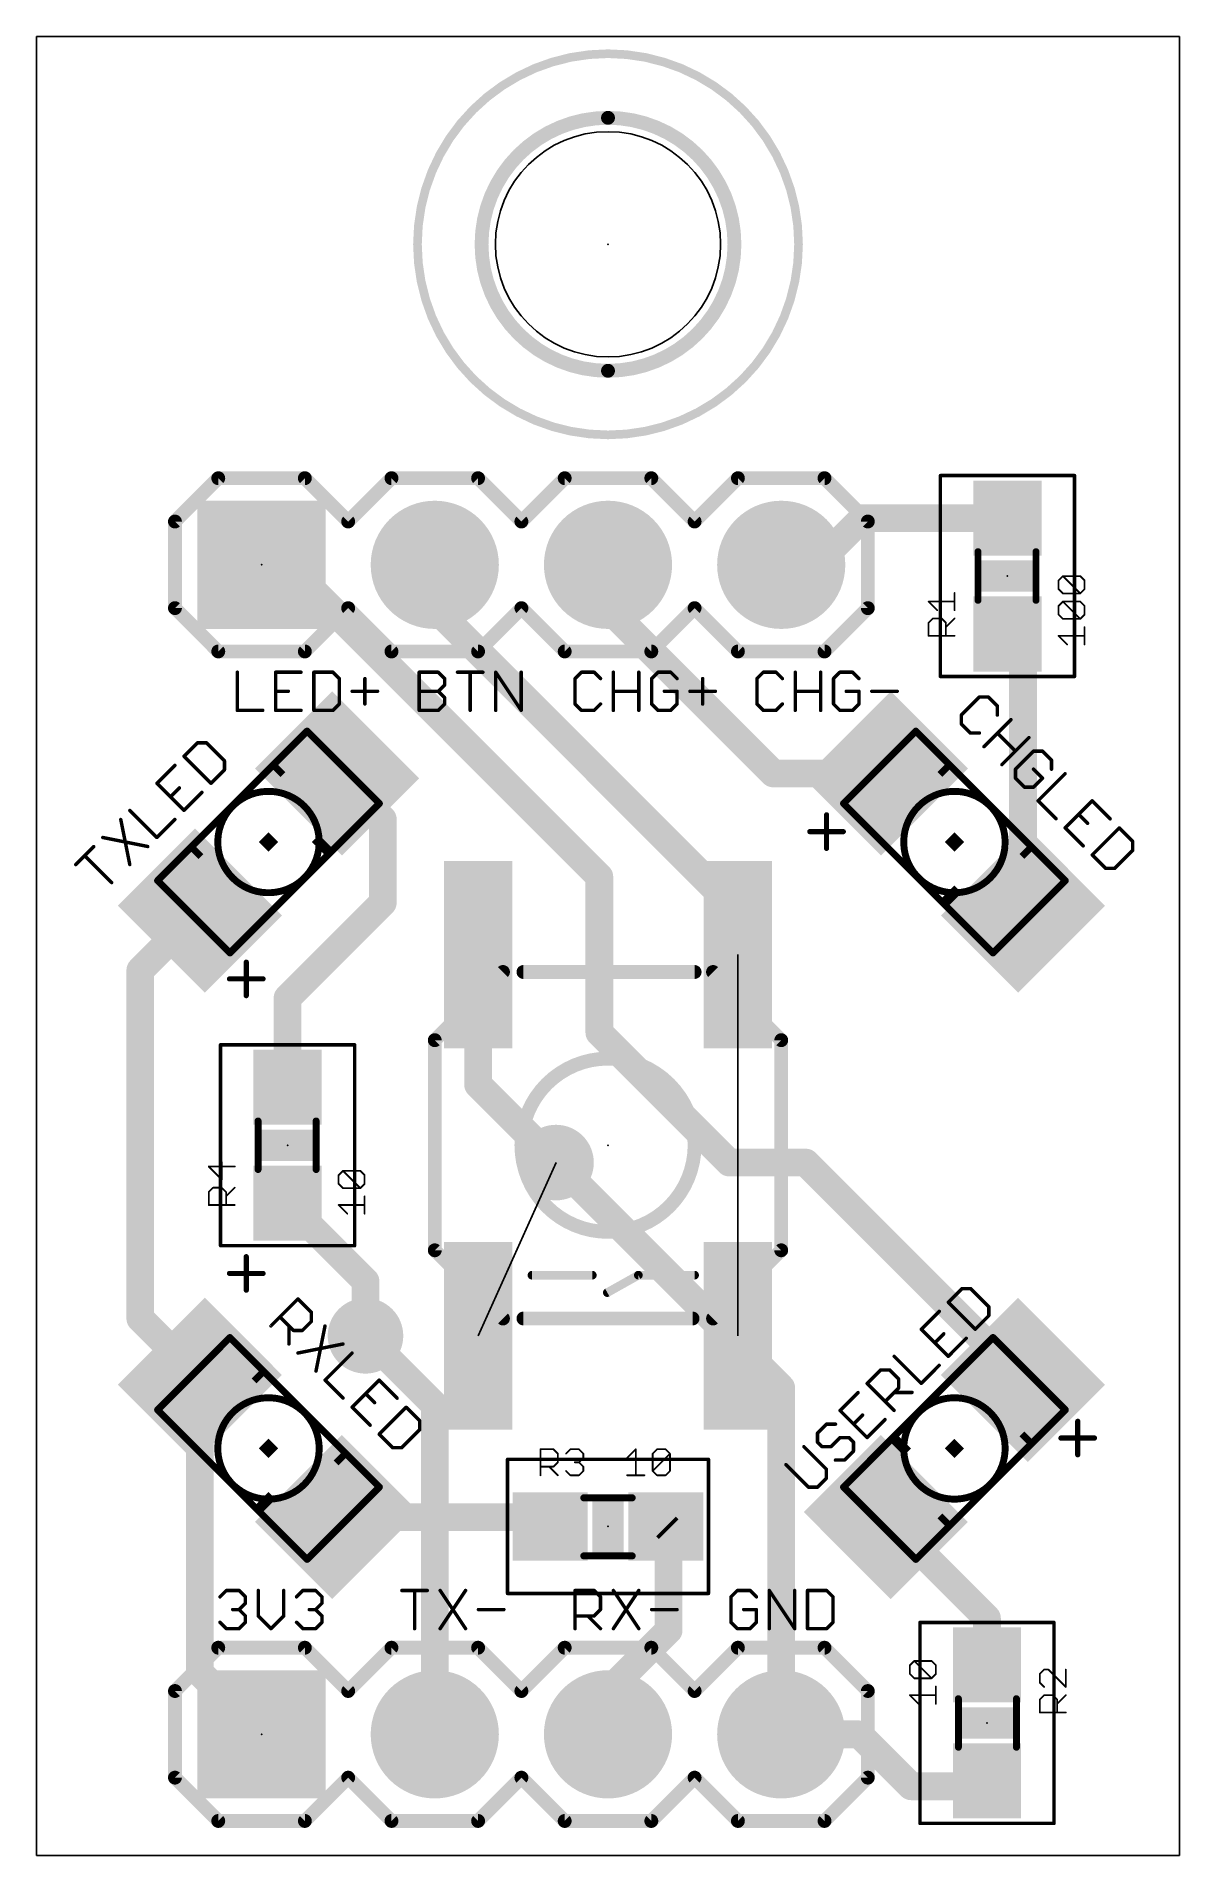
# Model space of a CAD drawing. Extents: x 0 to 16.8, y 0 to 26.7.
import ezdxf

# ---------------------------------------------------------------- set-up
doc = ezdxf.new("R2010")
doc.units = 0
for name, color, linetype in [('1', 22, 'CONTINUOUS'), ('16', 175, 'CONTINUOUS'), ('17', 82, 'CONTINUOUS'), ('18', 82, 'CONTINUOUS'), ('19', 53, 'CONTINUOUS'), ('20', 7, 'CONTINUOUS'), ('21', 253, 'CONTINUOUS'), ('23', 7, 'CONTINUOUS'), ('25', 253, 'CONTINUOUS'), ('27', 253, 'CONTINUOUS'), ('39', 22, 'CONTINUOUS'), ('41', 22, 'CONTINUOUS'), ('42', 175, 'CONTINUOUS'), ('51', 253, 'CONTINUOUS')]:
    doc.layers.add(name, color=color, linetype=linetype)

# ---------------------------------------------------------------- blocks, each defined once
blk = doc.blocks.new('RECT')
blk.add_solid([(-0.5, -0.5), (0.5, -0.5), (-0.5, 0.5), (0.5, 0.5)])
blk = doc.blocks.new('SQUAREP')
blk.add_solid([(-0.5, -0.5), (0.5, -0.5), (-0.5, 0.5), (0.5, 0.5)])
blk = doc.blocks.new('ROUNDP')
at = {"const_width": 0.5}
blk.add_lwpolyline([(0, -0.25, 1), (0, 0.25, 1), (0, -0.25)], format="xyb", dxfattribs=at)
blk = doc.blocks.new('ROUNDV')
at = {"const_width": 0.5}
blk.add_lwpolyline([(0, -0.25, 1), (0, 0.25, 1), (0, -0.25)], format="xyb", dxfattribs=at)

msp = doc.modelspace()

# ---------------------------------------------------------------- linework, layer by layer
at = {"layer": '1', "const_width": 0.4064}
for points in [[(11.43, 18.923), (12.1158, 19.6088)], [(12.1158, 19.6088), (14.2394, 19.6088)], [(3.302, 18.923), (3.683, 18.923)], [(3.683, 18.923), (8.255, 14.351)], [(5.842, 18.923), (5.842, 18.288)], [(8.382, 18.923), (8.382, 18.288)], [(10.922, 18.923), (11.43, 18.923)], [(5.842, 18.288), (10.16, 13.97)], [(10.8055, 15.8645), (8.382, 18.288)], [(14.2394, 17.9088), (14.4675, 17.6807)], [(14.4675, 17.6807), (14.4675, 13.8535)], [(5.08, 15.1936), (4.4091, 15.8645)], [(12.4565, 15.8645), (10.8055, 15.8645)], [(5.08, 13.97), (5.08, 15.1936)], [(2.032, 14.2196), (2.3981, 13.8535)], [(8.255, 14.351), (8.255, 12.065)], [(3.683, 12.573), (5.08, 13.97)], [(10.16, 13.97), (10.16, 13.335)], [(1.524, 12.9794), (2.3981, 13.8535)], [(6.477, 11.303), (6.477, 13.208)], [(10.16, 13.335), (10.287, 13.208)], [(1.524, 7.874), (1.524, 12.9794)], [(3.683, 11.264), (3.683, 12.573)], [(8.255, 12.065), (10.16, 10.16)], [(7.62, 10.16), (6.477, 11.303)], [(10.16, 10.16), (11.282, 10.16)], [(11.282, 10.16), (14.4675, 6.9745)], [(4.826, 8.421), (3.683, 9.564)], [(4.826, 7.62), (4.826, 8.421)], [(2.3981, 6.9999), (1.524, 7.874)], [(2.3981, 6.9745), (2.3981, 6.9999)], [(2.3981, 6.9745), (2.3981, 2.6819)], [(4.4091, 4.9635), (7.3945, 4.9635)], [(7.3945, 4.9635), (7.532, 4.826)], [(13.9392, 3.4808), (12.4565, 4.9635)], [(9.271, 4.787), (9.232, 4.826)], [(9.271, 3.302), (9.271, 4.787)], [(8.382, 2.413), (9.271, 3.302)], [(13.9392, 2.7948), (13.9392, 3.4808)], [(2.3981, 2.6819), (3.302, 1.778)], [(8.382, 1.778), (8.382, 2.413)], [(10.922, 1.778), (12.065, 1.778)], [(12.065, 1.778), (12.827, 1.016)], [(12.827, 1.016), (13.8603, 1.016)], [(13.8603, 1.016), (13.9392, 1.0948)]]:
    msp.add_lwpolyline(points, dxfattribs=at)
at = {"layer": '1', "const_width": 0.2032}
for points in [[(12.1158, 19.7104, 1), (12.1158, 19.5072)], [(12.1876, 19.537, 1), (12.044, 19.6806)], [(14.2394, 19.5072, 1), (14.2394, 19.7104)], [(3.302, 19.0246, 1), (3.302, 18.8214)], [(3.7548, 18.9948, 1), (3.6112, 18.8512)], [(3.683, 18.8214, 1), (3.683, 19.0246)], [(5.9436, 18.923, 1), (5.7404, 18.923)], [(8.4836, 18.923, 1), (8.2804, 18.923)], [(10.922, 19.0246, 1), (10.922, 18.8214)], [(11.3582, 18.9948, 1), (11.5018, 18.8512)], [(11.43, 18.8214, 1), (11.43, 19.0246)], [(5.9138, 18.3598, 1), (5.7702, 18.2162)], [(8.4538, 18.3598, 1), (8.3102, 18.2162)], [(5.7404, 18.288, 1), (5.9436, 18.288)], [(8.2804, 18.288, 1), (8.4836, 18.288)], [(14.3113, 17.9806, 1), (14.1676, 17.837)], [(14.5691, 17.6807, 1), (14.3659, 17.6807)], [(14.3957, 17.6089, 1), (14.5393, 17.7526)], [(4.4809, 15.9363, 1), (4.3373, 15.7927)], [(10.8055, 15.9661, 1), (10.8055, 15.7629)], [(10.7337, 15.7927, 1), (10.8773, 15.9363)], [(12.4565, 15.7629, 1), (12.4565, 15.9661)], [(5.1816, 15.1936, 1), (4.9784, 15.1936)], [(5.0082, 15.1218, 1), (5.1518, 15.2654)], [(2.1038, 14.2914, 1), (1.9602, 14.1477)], [(8.3566, 14.351, 1), (8.1534, 14.351)], [(8.1832, 14.2792, 1), (8.3268, 14.4228)], [(5.1518, 13.8982, 1), (5.0082, 14.0418)], [(10.2616, 13.97, 1), (10.0584, 13.97)], [(10.0882, 13.8982, 1), (10.2318, 14.0418)], [(2.4699, 13.7817, 1), (2.3263, 13.9253)], [(2.3263, 13.7817, 1), (2.4699, 13.9253)], [(4.9784, 13.97, 1), (5.1816, 13.97)], [(14.3659, 13.8535, 1), (14.5691, 13.8535)], [(6.5786, 13.208, 1), (6.3754, 13.208)], [(10.0584, 13.335, 1), (10.2616, 13.335)], [(10.2318, 13.4068, 1), (10.0882, 13.2632)], [(10.2152, 13.1362, 1), (10.3588, 13.2798)], [(1.6256, 12.9794, 1), (1.4224, 12.9794)], [(1.4522, 13.0512, 1), (1.5958, 12.9076)], [(3.7846, 12.573, 1), (3.5814, 12.573)], [(3.6112, 12.6448, 1), (3.7548, 12.5012)], [(8.1534, 12.065, 1), (8.3566, 12.065)], [(8.3268, 12.1368, 1), (8.1832, 11.9932)], [(6.5488, 11.3748, 1), (6.4052, 11.2312)], [(3.5814, 11.264, 1), (3.7846, 11.264)], [(6.3754, 11.303, 1), (6.5786, 11.303)], [(7.5482, 10.0882, 1), (7.6918, 10.2318)], [(10.16, 10.2616, 1), (10.16, 10.0584)], [(10.0882, 10.0882, 1), (10.2318, 10.2318)], [(11.3538, 10.2318, 1), (11.2102, 10.0882)], [(11.282, 10.0584, 1), (11.282, 10.2616)], [(3.7548, 9.6358, 1), (3.6112, 9.4922)], [(4.9276, 8.421, 1), (4.7244, 8.421)], [(4.7542, 8.3492, 1), (4.8978, 8.4928)], [(1.5958, 7.9458, 1), (1.4522, 7.8022)], [(1.4224, 7.874, 1), (1.6256, 7.874)], [(4.7244, 7.62, 1), (4.9276, 7.62)], [(2.4997, 6.9999, 1), (2.2965, 6.9999)], [(2.4997, 6.9745, 1), (2.2965, 6.9745)], [(2.2965, 6.9745, 1), (2.4997, 6.9745)], [(2.3263, 6.9281, 1), (2.4699, 7.0717)], [(14.3957, 6.9027, 1), (14.5393, 7.0463)], [(4.4091, 5.0651, 1), (4.4091, 4.8619)], [(7.4663, 5.0353, 1), (7.3227, 4.8917)], [(7.3945, 4.8619, 1), (7.3945, 5.0651)], [(12.5283, 5.0353, 1), (12.3847, 4.8917)], [(7.4602, 4.7542, 1), (7.6038, 4.8978)], [(9.3038, 4.8978, 1), (9.1602, 4.7542)], [(9.3726, 4.787, 1), (9.1694, 4.787)], [(9.1992, 4.7152, 1), (9.3428, 4.8588)], [(9.3428, 3.2302, 1), (9.1992, 3.3738)], [(14.0408, 3.4808, 1), (13.8376, 3.4808)], [(13.8673, 3.409, 1), (14.011, 3.5526)], [(9.1694, 3.302, 1), (9.3726, 3.302)], [(2.2965, 2.6819, 1), (2.4997, 2.6819)], [(2.4699, 2.7537, 1), (2.3263, 2.6101)], [(13.8376, 2.7948, 1), (14.0408, 2.7948)], [(8.4836, 2.413, 1), (8.2804, 2.413)], [(8.3102, 2.4848, 1), (8.4538, 2.3412)], [(3.2302, 1.7062, 1), (3.3738, 1.8498)], [(8.2804, 1.778, 1), (8.4836, 1.778)], [(10.922, 1.8796, 1), (10.922, 1.6764)], [(12.1368, 1.8498, 1), (11.9932, 1.7062)], [(12.065, 1.6764, 1), (12.065, 1.8796)], [(12.827, 1.1176, 1), (12.827, 0.9144)], [(12.7552, 0.9442, 1), (12.8988, 1.0878)], [(13.7885, 1.0878, 1), (13.9322, 0.9442)], [(13.8603, 0.9144, 1), (13.8603, 1.1176)], [(14.011, 1.023, 1), (13.8673, 1.1667)]]:
    msp.add_lwpolyline(points, format="xyb", dxfattribs=at)
at = {"layer": '16', "const_width": 0.4064}
for points in [[(10.922, 6.858), (7.62, 10.16)], [(5.842, 6.604), (4.826, 7.62)], [(10.922, 1.778), (10.922, 6.858)], [(5.842, 1.778), (5.842, 6.604)]]:
    msp.add_lwpolyline(points, dxfattribs=at)
at = {"layer": '16', "const_width": 0.2032}
for points in [[(7.6918, 10.2318, 1), (7.5482, 10.0882)], [(4.8978, 7.6918, 1), (4.7542, 7.5482)], [(11.0236, 6.858, 1), (10.8204, 6.858)], [(10.8502, 6.7862, 1), (10.9938, 6.9298)], [(5.9436, 6.604, 1), (5.7404, 6.604)], [(5.7702, 6.5322, 1), (5.9138, 6.6758)], [(5.7404, 1.778, 1), (5.9436, 1.778)], [(10.8204, 1.778, 1), (11.0236, 1.778)]]:
    msp.add_lwpolyline(points, format="xyb", dxfattribs=at)
at = {"layer": '19'}
for p, q in [((10.287, 7.62), (10.287, 13.208)), ((7.62, 10.16), (6.477, 7.62))]:
    msp.add_line(p, q, dxfattribs=at)
at = {"layer": '20'}
for p, q in [((16.764, 26.67), (0, 26.67)), ((0, 26.67), (0, 0)), ((16.764, 0), (16.764, 26.67)), ((0, 0), (16.764, 0))]:
    msp.add_line(p, q, dxfattribs=at)
msp.add_circle((8.382, 23.622), 1.651, dxfattribs=at)
at = {"layer": '21'}
for points, const_width in [([(2.667, 20.193), (2.032, 19.558)], 0.2032), ([(2.667, 20.193), (3.937, 20.193)], 0.2032), ([(3.937, 20.193), (4.572, 19.558)], 0.2032), ([(4.572, 19.558), (5.207, 20.193)], 0.2032), ([(5.207, 20.193), (6.477, 20.193)], 0.2032), ([(6.477, 20.193), (7.112, 19.558)], 0.2032), ([(7.112, 19.558), (7.747, 20.193)], 0.2032), ([(7.747, 20.193), (9.017, 20.193)], 0.2032), ([(9.017, 20.193), (9.652, 19.558)], 0.2032), ([(10.287, 20.193), (9.652, 19.558)], 0.2032), ([(10.287, 20.193), (11.557, 20.193)], 0.2032), ([(11.557, 20.193), (12.192, 19.558)], 0.2032), ([(2.032, 19.558), (2.032, 18.288)], 0.2032), ([(12.192, 19.558), (12.192, 18.288)], 0.2032), ([(2.032, 18.288), (2.667, 17.653)], 0.2032), ([(4.572, 18.288), (3.937, 17.653)], 0.2032), ([(5.207, 17.653), (4.572, 18.288)], 0.2032), ([(7.112, 18.288), (6.477, 17.653)], 0.2032), ([(7.747, 17.653), (7.112, 18.288)], 0.2032), ([(9.652, 18.288), (9.017, 17.653)], 0.2032), ([(9.652, 18.288), (10.287, 17.653)], 0.2032), ([(12.192, 18.288), (11.557, 17.653)], 0.2032), ([(3.937, 17.653), (2.667, 17.653)], 0.2032), ([(6.477, 17.653), (5.207, 17.653)], 0.2032), ([(9.017, 17.653), (7.747, 17.653)], 0.2032), ([(11.557, 17.653), (10.287, 17.653)], 0.2032), ([(2.9464, 17.3487), (2.9464, 16.7894)], 0.0508), ([(3.8806, 17.3487), (3.5077, 17.3487)], 0.0508), ([(3.5077, 17.3487), (3.5077, 16.7894)], 0.0508), ([(4.069, 17.3487), (4.069, 16.7894)], 0.0508), ([(4.3487, 17.3487), (4.069, 17.3487)], 0.0508), ([(4.4419, 17.2555), (4.3487, 17.3487)], 0.0508), ([(5.6134, 16.7894), (5.6134, 17.3487)], 0.0508), ([(5.6134, 17.3487), (5.893, 17.3487)], 0.0508), ([(5.893, 17.3487), (5.9863, 17.2555)], 0.0508), ([(6.1747, 17.3487), (6.5476, 17.3487)], 0.0508), ([(6.3611, 16.7894), (6.3611, 17.3487)], 0.0508), ([(6.736, 16.7894), (6.736, 17.3487)], 0.0508), ([(6.736, 17.3487), (7.1089, 16.7894)], 0.0508), ([(7.1089, 16.7894), (7.1089, 17.3487)], 0.0508), ([(7.9926, 17.3487), (7.8994, 17.2555)], 0.0508), ([(8.179, 17.3487), (7.9926, 17.3487)], 0.0508), ([(8.2722, 17.2555), (8.179, 17.3487)], 0.0508), ([(8.4607, 16.7894), (8.4607, 17.3487)], 0.0508), ([(8.8336, 17.3487), (8.8336, 16.7894)], 0.0508), ([(9.1152, 17.3487), (9.022, 17.2555)], 0.0508), ([(9.3017, 17.3487), (9.1152, 17.3487)], 0.0508), ([(9.3949, 17.2555), (9.3017, 17.3487)], 0.0508), ([(10.6596, 17.3487), (10.5664, 17.2555)], 0.0508), ([(10.846, 17.3487), (10.6596, 17.3487)], 0.0508), ([(10.9393, 17.2555), (10.846, 17.3487)], 0.0508), ([(11.1277, 16.7894), (11.1277, 17.3487)], 0.0508), ([(11.5006, 17.3487), (11.5006, 16.7894)], 0.0508), ([(11.7822, 17.3487), (11.689, 17.2555)], 0.0508), ([(11.9687, 17.3487), (11.7822, 17.3487)], 0.0508), ([(12.0619, 17.2555), (11.9687, 17.3487)], 0.0508), ([(3.5077, 17.069), (3.6941, 17.069)], 0.0508), ([(4.4419, 16.8826), (4.4419, 17.2555)], 0.0508), ([(4.6303, 17.069), (5.0032, 17.069)], 0.0508), ([(4.8168, 17.2555), (4.8168, 16.8826)], 0.0508), ([(5.6134, 17.069), (5.893, 17.069)], 0.0508), ([(5.9863, 17.1623), (5.893, 17.069)], 0.0508), ([(5.893, 17.069), (5.9863, 16.9758)], 0.0508), ([(5.9863, 17.2555), (5.9863, 17.1623)], 0.0508), ([(7.8994, 17.2555), (7.8994, 16.8826)], 0.0508), ([(8.4607, 17.069), (8.8336, 17.069)], 0.0508), ([(9.022, 17.2555), (9.022, 16.8826)], 0.0508), ([(9.3949, 17.069), (9.2084, 17.069)], 0.0508), ([(9.3949, 16.8826), (9.3949, 17.069)], 0.0508), ([(9.5833, 17.069), (9.9562, 17.069)], 0.0508), ([(9.7698, 17.2555), (9.7698, 16.8826)], 0.0508), ([(10.5664, 17.2555), (10.5664, 16.8826)], 0.0508), ([(11.1277, 17.069), (11.5006, 17.069)], 0.0508), ([(11.689, 17.2555), (11.689, 16.8826)], 0.0508), ([(12.0619, 17.069), (11.8754, 17.069)], 0.0508), ([(12.0619, 16.8826), (12.0619, 17.069)], 0.0508), ([(12.2503, 17.069), (12.6232, 17.069)], 0.0508), ([(2.9464, 16.7894), (3.3193, 16.7894)], 0.0508), ([(3.5077, 16.7894), (3.8806, 16.7894)], 0.0508), ([(4.069, 16.7894), (4.3487, 16.7894)], 0.0508), ([(4.3487, 16.7894), (4.4419, 16.8826)], 0.0508), ([(5.893, 16.7894), (5.6134, 16.7894)], 0.0508), ([(5.9863, 16.8826), (5.893, 16.7894)], 0.0508), ([(5.9863, 16.9758), (5.9863, 16.8826)], 0.0508), ([(7.8994, 16.8826), (7.9926, 16.7894)], 0.0508), ([(7.9926, 16.7894), (8.179, 16.7894)], 0.0508), ([(8.179, 16.7894), (8.2722, 16.8826)], 0.0508), ([(9.022, 16.8826), (9.1152, 16.7894)], 0.0508), ([(9.1152, 16.7894), (9.3017, 16.7894)], 0.0508), ([(9.3017, 16.7894), (9.3949, 16.8826)], 0.0508), ([(10.5664, 16.8826), (10.6596, 16.7894)], 0.0508), ([(10.6596, 16.7894), (10.846, 16.7894)], 0.0508), ([(10.846, 16.7894), (10.9393, 16.8826)], 0.0508), ([(11.689, 16.8826), (11.7822, 16.7894)], 0.0508), ([(11.7822, 16.7894), (11.9687, 16.7894)], 0.0508), ([(11.9687, 16.7894), (12.0619, 16.8826)], 0.0508), ([(11.5868, 15.2575), (11.5868, 14.766)], 0.0762), ([(11.3411, 15.0117), (11.8326, 15.0117)], 0.0762), ([(3.0778, 13.0985), (3.0778, 12.607)], 0.0762), ([(2.8321, 12.8527), (3.3236, 12.8527)], 0.0762), ([(7.142, 12.954), (9.652, 12.954)], 0.2032), ([(5.842, 8.874), (5.842, 11.954)], 0.2032), ([(10.922, 11.954), (10.922, 8.874)], 0.2032), ([(3.0778, 8.7805), (3.0778, 8.289)], 0.0762), ([(2.8321, 8.5347), (3.3236, 8.5347)], 0.0762), ([(9.622, 7.874), (7.142, 7.874)], 0.2032), ([(15.2698, 6.3675), (15.2698, 5.876)], 0.0762), ([(15.0241, 6.1217), (15.5156, 6.1217)], 0.0762), ([(2.6924, 3.7935), (2.7856, 3.8867)], 0.0508), ([(2.7856, 3.8867), (2.972, 3.8867)], 0.0508), ([(2.972, 3.8867), (3.0653, 3.7935)], 0.0508), ([(3.0653, 3.7935), (3.0653, 3.7003)], 0.0508), ([(3.2537, 3.8867), (3.2537, 3.5138)], 0.0508), ([(3.6266, 3.5138), (3.6266, 3.8867)], 0.0508), ([(3.815, 3.7935), (3.9082, 3.8867)], 0.0508), ([(3.9082, 3.8867), (4.0947, 3.8867)], 0.0508), ([(4.0947, 3.8867), (4.1879, 3.7935)], 0.0508), ([(4.1879, 3.7935), (4.1879, 3.7003)], 0.0508), ([(5.3594, 3.8867), (5.7323, 3.8867)], 0.0508), ([(5.5458, 3.3274), (5.5458, 3.8867)], 0.0508), ([(5.9207, 3.8867), (6.2936, 3.3274)], 0.0508), ([(6.2936, 3.8867), (5.9207, 3.3274)], 0.0508), ([(7.8994, 3.3274), (7.8994, 3.8867)], 0.0508), ([(7.8994, 3.8867), (8.179, 3.8867)], 0.0508), ([(8.179, 3.8867), (8.2722, 3.7935)], 0.0508), ([(8.2722, 3.7935), (8.2722, 3.607)], 0.0508), ([(8.4607, 3.8867), (8.8336, 3.3274)], 0.0508), ([(8.8336, 3.8867), (8.4607, 3.3274)], 0.0508), ([(10.2786, 3.8867), (10.1854, 3.7935)], 0.0508), ([(10.1854, 3.7935), (10.1854, 3.4206)], 0.0508), ([(10.465, 3.8867), (10.2786, 3.8867)], 0.0508), ([(10.5583, 3.7935), (10.465, 3.8867)], 0.0508), ([(10.7467, 3.3274), (10.7467, 3.8867)], 0.0508), ([(10.7467, 3.8867), (11.1196, 3.3274)], 0.0508), ([(11.1196, 3.3274), (11.1196, 3.8867)], 0.0508), ([(11.308, 3.8867), (11.308, 3.3274)], 0.0508), ([(11.5877, 3.8867), (11.308, 3.8867)], 0.0508), ([(11.6809, 3.7935), (11.5877, 3.8867)], 0.0508), ([(11.6809, 3.4206), (11.6809, 3.7935)], 0.0508), ([(2.972, 3.607), (2.8788, 3.607)], 0.0508), ([(3.0653, 3.7003), (2.972, 3.607)], 0.0508), ([(2.972, 3.607), (3.0653, 3.5138)], 0.0508), ([(3.0653, 3.5138), (3.0653, 3.4206)], 0.0508), ([(3.2537, 3.5138), (3.4401, 3.3274)], 0.0508), ([(3.4401, 3.3274), (3.6266, 3.5138)], 0.0508), ([(4.0947, 3.607), (4.0014, 3.607)], 0.0508), ([(4.1879, 3.7003), (4.0947, 3.607)], 0.0508), ([(4.0947, 3.607), (4.1879, 3.5138)], 0.0508), ([(4.1879, 3.5138), (4.1879, 3.4206)], 0.0508), ([(6.482, 3.607), (6.8549, 3.607)], 0.0508), ([(8.179, 3.5138), (7.8994, 3.5138)], 0.0508), ([(8.0858, 3.5138), (8.2722, 3.3274)], 0.0508), ([(8.2722, 3.607), (8.179, 3.5138)], 0.0508), ([(9.022, 3.607), (9.3949, 3.607)], 0.0508), ([(10.5583, 3.607), (10.3718, 3.607)], 0.0508), ([(10.5583, 3.4206), (10.5583, 3.607)], 0.0508), ([(2.7856, 3.3274), (2.6924, 3.4206)], 0.0508), ([(2.972, 3.3274), (2.7856, 3.3274)], 0.0508), ([(3.0653, 3.4206), (2.972, 3.3274)], 0.0508), ([(3.9082, 3.3274), (3.815, 3.4206)], 0.0508), ([(4.0947, 3.3274), (3.9082, 3.3274)], 0.0508), ([(4.1879, 3.4206), (4.0947, 3.3274)], 0.0508), ([(10.1854, 3.4206), (10.2786, 3.3274)], 0.0508), ([(10.2786, 3.3274), (10.465, 3.3274)], 0.0508), ([(10.465, 3.3274), (10.5583, 3.4206)], 0.0508), ([(11.308, 3.3274), (11.5877, 3.3274)], 0.0508), ([(11.5877, 3.3274), (11.6809, 3.4206)], 0.0508), ([(2.667, 3.048), (2.032, 2.413)], 0.2032), ([(2.667, 3.048), (3.937, 3.048)], 0.2032), ([(3.937, 3.048), (4.572, 2.413)], 0.2032), ([(4.572, 2.413), (5.207, 3.048)], 0.2032), ([(5.207, 3.048), (6.477, 3.048)], 0.2032), ([(6.477, 3.048), (7.112, 2.413)], 0.2032), ([(7.112, 2.413), (7.747, 3.048)], 0.2032), ([(7.747, 3.048), (9.017, 3.048)], 0.2032), ([(9.017, 3.048), (9.652, 2.413)], 0.2032), ([(10.287, 3.048), (9.652, 2.413)], 0.2032), ([(10.287, 3.048), (11.557, 3.048)], 0.2032), ([(11.557, 3.048), (12.192, 2.413)], 0.2032), ([(2.032, 2.413), (2.032, 1.143)], 0.2032), ([(12.192, 2.413), (12.192, 1.143)], 0.2032), ([(2.032, 1.143), (2.667, 0.508)], 0.2032), ([(4.572, 1.143), (3.937, 0.508)], 0.2032), ([(5.207, 0.508), (4.572, 1.143)], 0.2032), ([(7.112, 1.143), (6.477, 0.508)], 0.2032), ([(7.747, 0.508), (7.112, 1.143)], 0.2032), ([(9.652, 1.143), (9.017, 0.508)], 0.2032), ([(9.652, 1.143), (10.287, 0.508)], 0.2032), ([(12.192, 1.143), (11.557, 0.508)], 0.2032), ([(3.937, 0.508), (2.667, 0.508)], 0.2032), ([(6.477, 0.508), (5.207, 0.508)], 0.2032), ([(9.017, 0.508), (7.747, 0.508)], 0.2032), ([(11.557, 0.508), (10.287, 0.508)], 0.2032)]:
    msp.add_lwpolyline(points, dxfattribs=dict(at, const_width=const_width))
for points, const_width in [([(2.667, 20.2438, 1), (2.667, 20.1422)], 0.1016), ([(2.7029, 20.1571, 1), (2.6311, 20.2289)], 0.1016), ([(3.9729, 20.2289, 1), (3.9011, 20.1571)], 0.1016), ([(3.937, 20.1422, 1), (3.937, 20.2438)], 0.1016), ([(5.207, 20.2438, 1), (5.207, 20.1422)], 0.1016), ([(5.2429, 20.1571, 1), (5.1711, 20.2289)], 0.1016), ([(6.5129, 20.2289, 1), (6.4411, 20.1571)], 0.1016), ([(6.477, 20.1422, 1), (6.477, 20.2438)], 0.1016), ([(7.747, 20.2438, 1), (7.747, 20.1422)], 0.1016), ([(7.7829, 20.1571, 1), (7.7111, 20.2289)], 0.1016), ([(9.0529, 20.2289, 1), (8.9811, 20.1571)], 0.1016), ([(9.017, 20.1422, 1), (9.017, 20.2438)], 0.1016), ([(10.287, 20.2438, 1), (10.287, 20.1422)], 0.1016), ([(10.3229, 20.1571, 1), (10.2511, 20.2289)], 0.1016), ([(11.5929, 20.2289, 1), (11.5211, 20.1571)], 0.1016), ([(11.557, 20.1422, 1), (11.557, 20.2438)], 0.1016), ([(2.0828, 19.558, 1), (1.9812, 19.558)], 0.1016), ([(1.9961, 19.5939, 1), (2.0679, 19.5221)], 0.1016), ([(4.5361, 19.5939, 1), (4.6079, 19.5221)], 0.1016), ([(4.5361, 19.5221, 1), (4.6079, 19.5939)], 0.1016), ([(7.0761, 19.5939, 1), (7.1479, 19.5221)], 0.1016), ([(7.0761, 19.5221, 1), (7.1479, 19.5939)], 0.1016), ([(9.6161, 19.5939, 1), (9.6879, 19.5221)], 0.1016), ([(9.6161, 19.5221, 1), (9.6879, 19.5939)], 0.1016), ([(12.2428, 19.558, 1), (12.1412, 19.558)], 0.1016), ([(12.1561, 19.5221, 1), (12.2279, 19.5939)], 0.1016), ([(2.0679, 18.3239, 1), (1.9961, 18.2521)], 0.1016), ([(1.9812, 18.288, 1), (2.0828, 18.288)], 0.1016), ([(4.6079, 18.3239, 1), (4.5361, 18.2521)], 0.1016), ([(4.6079, 18.2521, 1), (4.5361, 18.3239)], 0.1016), ([(7.1479, 18.3239, 1), (7.0761, 18.2521)], 0.1016), ([(7.1479, 18.2521, 1), (7.0761, 18.3239)], 0.1016), ([(9.6879, 18.3239, 1), (9.6161, 18.2521)], 0.1016), ([(9.6879, 18.2521, 1), (9.6161, 18.3239)], 0.1016), ([(12.1412, 18.288, 1), (12.2428, 18.288)], 0.1016), ([(12.2279, 18.2521, 1), (12.1561, 18.3239)], 0.1016), ([(2.667, 17.7038, 1), (2.667, 17.6022)], 0.1016), ([(2.6311, 17.6171, 1), (2.7029, 17.6889)], 0.1016), ([(3.9011, 17.6889, 1), (3.9729, 17.6171)], 0.1016), ([(3.937, 17.6022, 1), (3.937, 17.7038)], 0.1016), ([(5.207, 17.7038, 1), (5.207, 17.6022)], 0.1016), ([(5.1711, 17.6171, 1), (5.2429, 17.6889)], 0.1016), ([(6.4411, 17.6889, 1), (6.5129, 17.6171)], 0.1016), ([(6.477, 17.6022, 1), (6.477, 17.7038)], 0.1016), ([(7.747, 17.7038, 1), (7.747, 17.6022)], 0.1016), ([(7.7111, 17.6171, 1), (7.7829, 17.6889)], 0.1016), ([(8.9811, 17.6889, 1), (9.0529, 17.6171)], 0.1016), ([(9.017, 17.6022, 1), (9.017, 17.7038)], 0.1016), ([(10.287, 17.7038, 1), (10.287, 17.6022)], 0.1016), ([(10.2511, 17.6171, 1), (10.3229, 17.6889)], 0.1016), ([(11.5211, 17.6889, 1), (11.5929, 17.6171)], 0.1016), ([(11.557, 17.6022, 1), (11.557, 17.7038)], 0.1016), ([(2.9591, 17.3487, 1), (2.9337, 17.3487)], 0.0254), ([(3.5077, 17.3614, 1), (3.5077, 17.336)], 0.0254), ([(3.5204, 17.3487, 1), (3.495, 17.3487)], 0.0254), ([(3.8806, 17.336, 1), (3.8806, 17.3614)], 0.0254), ([(4.0817, 17.3487, 1), (4.0563, 17.3487)], 0.0254), ([(4.069, 17.3614, 1), (4.069, 17.336)], 0.0254), ([(4.3576, 17.3577, 1), (4.3397, 17.3397)], 0.0254), ([(4.3487, 17.336, 1), (4.3487, 17.3614)], 0.0254), ([(5.6261, 17.3487, 1), (5.6007, 17.3487)], 0.0254), ([(5.6134, 17.3614, 1), (5.6134, 17.336)], 0.0254), ([(5.902, 17.3577, 1), (5.8841, 17.3397)], 0.0254), ([(5.893, 17.336, 1), (5.893, 17.3614)], 0.0254), ([(6.1747, 17.3614, 1), (6.1747, 17.336)], 0.0254), ([(6.3738, 17.3487, 1), (6.3484, 17.3487)], 0.0254), ([(6.5476, 17.336, 1), (6.5476, 17.3614)], 0.0254), ([(6.7487, 17.3487, 1), (6.7233, 17.3487)], 0.0254), ([(6.7466, 17.3557, 1), (6.7255, 17.3416)], 0.0254), ([(7.1216, 17.3487, 1), (7.0962, 17.3487)], 0.0254), ([(7.9926, 17.3614, 1), (7.9926, 17.336)], 0.0254), ([(8.0016, 17.3397, 1), (7.9836, 17.3577)], 0.0254), ([(8.188, 17.3577, 1), (8.1701, 17.3397)], 0.0254), ([(8.179, 17.336, 1), (8.179, 17.3614)], 0.0254), ([(8.4734, 17.3487, 1), (8.448, 17.3487)], 0.0254), ([(8.8463, 17.3487, 1), (8.8209, 17.3487)], 0.0254), ([(9.1152, 17.3614, 1), (9.1152, 17.336)], 0.0254), ([(9.1242, 17.3397, 1), (9.1063, 17.3577)], 0.0254), ([(9.3106, 17.3577, 1), (9.2927, 17.3397)], 0.0254), ([(9.3017, 17.336, 1), (9.3017, 17.3614)], 0.0254), ([(10.6596, 17.3614, 1), (10.6596, 17.336)], 0.0254), ([(10.6686, 17.3397, 1), (10.6506, 17.3577)], 0.0254), ([(10.855, 17.3577, 1), (10.8371, 17.3397)], 0.0254), ([(10.846, 17.336, 1), (10.846, 17.3614)], 0.0254), ([(11.1404, 17.3487, 1), (11.115, 17.3487)], 0.0254), ([(11.5133, 17.3487, 1), (11.4879, 17.3487)], 0.0254), ([(11.7822, 17.3614, 1), (11.7822, 17.336)], 0.0254), ([(11.7912, 17.3397, 1), (11.7733, 17.3577)], 0.0254), ([(11.9776, 17.3577, 1), (11.9597, 17.3397)], 0.0254), ([(11.9687, 17.336, 1), (11.9687, 17.3614)], 0.0254), ([(3.5077, 17.0817, 1), (3.5077, 17.0563)], 0.0254), ([(3.6941, 17.0563, 1), (3.6941, 17.0817)], 0.0254), ([(4.4546, 17.2555, 1), (4.4292, 17.2555)], 0.0254), ([(4.4329, 17.2465, 1), (4.4508, 17.2644)], 0.0254), ([(4.6303, 17.0817, 1), (4.6303, 17.0563)], 0.0254), ([(4.8295, 17.2555, 1), (4.8041, 17.2555)], 0.0254), ([(5.0032, 17.0563, 1), (5.0032, 17.0817)], 0.0254), ([(5.6134, 17.0817, 1), (5.6134, 17.0563)], 0.0254), ([(5.902, 17.078, 1), (5.8841, 17.0601)], 0.0254), ([(5.8841, 17.078, 1), (5.902, 17.0601)], 0.0254), ([(5.893, 17.0563, 1), (5.893, 17.0817)], 0.0254), ([(5.9989, 17.2555, 1), (5.9736, 17.2555)], 0.0254), ([(5.9736, 17.1623, 1), (5.9989, 17.1623)], 0.0254), ([(5.9773, 17.2465, 1), (5.9952, 17.2644)], 0.0254), ([(5.9952, 17.1533, 1), (5.9773, 17.1712)], 0.0254), ([(7.9121, 17.2555, 1), (7.8867, 17.2555)], 0.0254), ([(7.8904, 17.2644, 1), (7.9084, 17.2465)], 0.0254), ([(8.2633, 17.2465, 1), (8.2812, 17.2644)], 0.0254), ([(8.4607, 17.0817, 1), (8.4607, 17.0563)], 0.0254), ([(8.8336, 17.0563, 1), (8.8336, 17.0817)], 0.0254), ([(9.0347, 17.2555, 1), (9.0093, 17.2555)], 0.0254), ([(9.013, 17.2644, 1), (9.031, 17.2465)], 0.0254), ([(9.2084, 17.0817, 1), (9.2084, 17.0563)], 0.0254), ([(9.4076, 17.069, 1), (9.3822, 17.069)], 0.0254), ([(9.3859, 17.2465, 1), (9.4038, 17.2644)], 0.0254), ([(9.3949, 17.0563, 1), (9.3949, 17.0817)], 0.0254), ([(9.5833, 17.0817, 1), (9.5833, 17.0563)], 0.0254), ([(9.7825, 17.2555, 1), (9.7571, 17.2555)], 0.0254), ([(9.9562, 17.0563, 1), (9.9562, 17.0817)], 0.0254), ([(10.5791, 17.2555, 1), (10.5537, 17.2555)], 0.0254), ([(10.5574, 17.2644, 1), (10.5754, 17.2465)], 0.0254), ([(10.9303, 17.2465, 1), (10.9482, 17.2644)], 0.0254), ([(11.1277, 17.0817, 1), (11.1277, 17.0563)], 0.0254), ([(11.5006, 17.0563, 1), (11.5006, 17.0817)], 0.0254), ([(11.7017, 17.2555, 1), (11.6763, 17.2555)], 0.0254), ([(11.68, 17.2644, 1), (11.698, 17.2465)], 0.0254), ([(11.8754, 17.0817, 1), (11.8754, 17.0563)], 0.0254), ([(12.0746, 17.069, 1), (12.0492, 17.069)], 0.0254), ([(12.0529, 17.2465, 1), (12.0708, 17.2644)], 0.0254), ([(12.0619, 17.0563, 1), (12.0619, 17.0817)], 0.0254), ([(12.2503, 17.0817, 1), (12.2503, 17.0563)], 0.0254), ([(12.6232, 17.0563, 1), (12.6232, 17.0817)], 0.0254), ([(2.9464, 16.8021, 1), (2.9464, 16.7767)], 0.0254), ([(2.9337, 16.7894, 1), (2.9591, 16.7894)], 0.0254), ([(3.3193, 16.7767, 1), (3.3193, 16.8021)], 0.0254), ([(3.5077, 16.8021, 1), (3.5077, 16.7767)], 0.0254), ([(3.495, 16.7894, 1), (3.5204, 16.7894)], 0.0254), ([(3.8806, 16.7767, 1), (3.8806, 16.8021)], 0.0254), ([(4.069, 16.8021, 1), (4.069, 16.7767)], 0.0254), ([(4.0563, 16.7894, 1), (4.0817, 16.7894)], 0.0254), ([(4.3397, 16.7984, 1), (4.3576, 16.7804)], 0.0254), ([(4.3487, 16.7767, 1), (4.3487, 16.8021)], 0.0254), ([(4.4292, 16.8826, 1), (4.4546, 16.8826)], 0.0254), ([(4.4508, 16.8736, 1), (4.4329, 16.8916)], 0.0254), ([(4.8041, 16.8826, 1), (4.8295, 16.8826)], 0.0254), ([(5.6134, 16.8021, 1), (5.6134, 16.7767)], 0.0254), ([(5.6007, 16.7894, 1), (5.6261, 16.7894)], 0.0254), ([(5.8841, 16.7984, 1), (5.902, 16.7804)], 0.0254), ([(5.893, 16.7767, 1), (5.893, 16.8021)], 0.0254), ([(5.9989, 16.9758, 1), (5.9736, 16.9758)], 0.0254), ([(5.9736, 16.8826, 1), (5.9989, 16.8826)], 0.0254), ([(5.9773, 16.9668, 1), (5.9952, 16.9848)], 0.0254), ([(5.9952, 16.8736, 1), (5.9773, 16.8916)], 0.0254), ([(6.3484, 16.7894, 1), (6.3738, 16.7894)], 0.0254), ([(6.7233, 16.7894, 1), (6.7487, 16.7894)], 0.0254), ([(7.0962, 16.7894, 1), (7.1216, 16.7894)], 0.0254), ([(7.0983, 16.7824, 1), (7.1194, 16.7964)], 0.0254), ([(7.9084, 16.8916, 1), (7.8904, 16.8736)], 0.0254), ([(7.8867, 16.8826, 1), (7.9121, 16.8826)], 0.0254), ([(7.9926, 16.8021, 1), (7.9926, 16.7767)], 0.0254), ([(7.9836, 16.7804, 1), (8.0016, 16.7984)], 0.0254), ([(8.1701, 16.7984, 1), (8.188, 16.7804)], 0.0254), ([(8.179, 16.7767, 1), (8.179, 16.8021)], 0.0254), ([(8.2812, 16.8736, 1), (8.2633, 16.8916)], 0.0254), ([(8.448, 16.7894, 1), (8.4734, 16.7894)], 0.0254), ([(8.8209, 16.7894, 1), (8.8463, 16.7894)], 0.0254), ([(9.031, 16.8916, 1), (9.013, 16.8736)], 0.0254), ([(9.0093, 16.8826, 1), (9.0347, 16.8826)], 0.0254), ([(9.1152, 16.8021, 1), (9.1152, 16.7767)], 0.0254), ([(9.1063, 16.7804, 1), (9.1242, 16.7984)], 0.0254), ([(9.2927, 16.7984, 1), (9.3106, 16.7804)], 0.0254), ([(9.3017, 16.7767, 1), (9.3017, 16.8021)], 0.0254), ([(9.3822, 16.8826, 1), (9.4076, 16.8826)], 0.0254), ([(9.4038, 16.8736, 1), (9.3859, 16.8916)], 0.0254), ([(9.7571, 16.8826, 1), (9.7825, 16.8826)], 0.0254), ([(10.5754, 16.8916, 1), (10.5574, 16.8736)], 0.0254), ([(10.5537, 16.8826, 1), (10.5791, 16.8826)], 0.0254), ([(10.6596, 16.8021, 1), (10.6596, 16.7767)], 0.0254), ([(10.6506, 16.7804, 1), (10.6686, 16.7984)], 0.0254), ([(10.8371, 16.7984, 1), (10.855, 16.7804)], 0.0254), ([(10.846, 16.7767, 1), (10.846, 16.8021)], 0.0254), ([(10.9482, 16.8736, 1), (10.9303, 16.8916)], 0.0254), ([(11.115, 16.7894, 1), (11.1404, 16.7894)], 0.0254), ([(11.4879, 16.7894, 1), (11.5133, 16.7894)], 0.0254), ([(11.698, 16.8916, 1), (11.68, 16.8736)], 0.0254), ([(11.6763, 16.8826, 1), (11.7017, 16.8826)], 0.0254), ([(11.7822, 16.8021, 1), (11.7822, 16.7767)], 0.0254), ([(11.7733, 16.7804, 1), (11.7912, 16.7984)], 0.0254), ([(11.9597, 16.7984, 1), (11.9776, 16.7804)], 0.0254), ([(11.9687, 16.7767, 1), (11.9687, 16.8021)], 0.0254), ([(12.0492, 16.8826, 1), (12.0746, 16.8826)], 0.0254), ([(12.0708, 16.8736, 1), (12.0529, 16.8916)], 0.0254), ([(3.439, 15.6015, 0.4424), (2.6611, 14.8236)], 0.1016), ([(3.4377, 15.5761, 1), (3.4402, 15.6268)], 0.0508), ([(14.2045, 14.8236, 0.4424), (13.4266, 15.6015)], 0.1016), ([(13.4254, 15.6268, 1), (13.4279, 15.5761)], 0.0508), ([(11.6059, 15.2575, 1), (11.5678, 15.2575)], 0.0381), ([(3.3682, 14.1165, 0.4424), (4.1461, 14.8944)], 0.1016), ([(4.1714, 14.8956, 1), (4.1207, 14.8931)], 0.0508), ([(11.3411, 15.0308, 1), (11.3411, 14.9927)], 0.0381), ([(11.8326, 14.9927, 1), (11.8326, 15.0308)], 0.0381), ([(12.7195, 14.8944, 0.4424), (13.4974, 14.1165)], 0.1016), ([(12.7449, 14.8931, 1), (12.6942, 14.8956)], 0.0508), ([(2.6358, 14.8224, 1), (2.6865, 14.8249)], 0.0508), ([(11.5678, 14.766, 1), (11.6059, 14.766)], 0.0381), ([(14.1791, 14.8249, 1), (14.2298, 14.8224)], 0.0508), ([(3.3695, 14.1419, 1), (3.367, 14.0912)], 0.0508), ([(13.4986, 14.0912, 1), (13.4961, 14.1419)], 0.0508), ([(3.0969, 13.0985, 1), (3.0588, 13.0985)], 0.0381), ([(2.8321, 12.8718, 1), (2.8321, 12.8337)], 0.0381), ([(3.3236, 12.8337, 1), (3.3236, 12.8718)], 0.0381), ([(7.142, 13.0048, 1), (7.142, 12.9032)], 0.1016), ([(9.652, 12.9032, 1), (9.652, 13.0048)], 0.1016), ([(3.0588, 12.607, 1), (3.0969, 12.607)], 0.0381), ([(5.8928, 11.954, 1), (5.7912, 11.954)], 0.1016), ([(10.9728, 11.954, 1), (10.8712, 11.954)], 0.1016), ([(8.382, 9.144, 1), (8.382, 11.684, 1), (8.382, 9.144)], 0.2032), ([(3.0969, 8.7805, 1), (3.0588, 8.7805)], 0.0381), ([(5.7912, 8.874, 1), (5.8928, 8.874)], 0.1016), ([(10.8712, 8.874, 1), (10.9728, 8.874)], 0.1016), ([(2.8321, 8.5538, 1), (2.8321, 8.5157)], 0.0381), ([(3.3236, 8.5157, 1), (3.3236, 8.5538)], 0.0381), ([(3.0588, 8.289, 1), (3.0969, 8.289)], 0.0381), ([(7.142, 7.9248, 1), (7.142, 7.8232)], 0.1016), ([(9.622, 7.8232, 1), (9.622, 7.9248)], 0.1016), ([(4.1461, 5.9336, 0.4424), (3.3682, 6.7115)], 0.1016), ([(3.367, 6.7368, 1), (3.3695, 6.6861)], 0.0508), ([(13.4974, 6.7115, 0.4424), (12.7195, 5.9336)], 0.1016), ([(13.4961, 6.6861, 1), (13.4986, 6.7368)], 0.0508), ([(15.2889, 6.3675, 1), (15.2508, 6.3675)], 0.0381), ([(15.0241, 6.1408, 1), (15.0241, 6.1027)], 0.0381), ([(15.5156, 6.1027, 1), (15.5156, 6.1408)], 0.0381), ([(2.6611, 6.0044, 0.4424), (3.439, 5.2265)], 0.1016), ([(2.6865, 6.0031, 1), (2.6358, 6.0056)], 0.0508), ([(4.1207, 5.9349, 1), (4.1714, 5.9324)], 0.0508), ([(12.6942, 5.9324, 1), (12.7449, 5.9349)], 0.0508), ([(13.4266, 5.2265, 0.4424), (14.2045, 6.0044)], 0.1016), ([(14.2298, 6.0056, 1), (14.1791, 6.0031)], 0.0508), ([(15.2508, 5.876, 1), (15.2889, 5.876)], 0.0381), ([(3.4402, 5.2012, 1), (3.4377, 5.2519)], 0.0508), ([(13.4279, 5.2519, 1), (13.4254, 5.2012)], 0.0508), ([(2.6834, 3.8024, 1), (2.7014, 3.7845)], 0.0254), ([(2.7856, 3.8994, 1), (2.7856, 3.874)], 0.0254), ([(2.7946, 3.8777, 1), (2.7766, 3.8957)], 0.0254), ([(2.981, 3.8957, 1), (2.9631, 3.8777)], 0.0254), ([(2.972, 3.874, 1), (2.972, 3.8994)], 0.0254), ([(3.078, 3.7935, 1), (3.0526, 3.7935)], 0.0254), ([(3.0563, 3.7845, 1), (3.0742, 3.8024)], 0.0254), ([(3.2664, 3.8867, 1), (3.241, 3.8867)], 0.0254), ([(3.6393, 3.8867, 1), (3.6139, 3.8867)], 0.0254), ([(3.806, 3.8024, 1), (3.824, 3.7845)], 0.0254), ([(3.9082, 3.8994, 1), (3.9082, 3.874)], 0.0254), ([(3.9172, 3.8777, 1), (3.8993, 3.8957)], 0.0254), ([(4.1036, 3.8957, 1), (4.0857, 3.8777)], 0.0254), ([(4.0947, 3.874, 1), (4.0947, 3.8994)], 0.0254), ([(4.2006, 3.7935, 1), (4.1752, 3.7935)], 0.0254), ([(4.1789, 3.7845, 1), (4.1968, 3.8024)], 0.0254), ([(5.3594, 3.8994, 1), (5.3594, 3.874)], 0.0254), ([(5.5585, 3.8867, 1), (5.5331, 3.8867)], 0.0254), ([(5.7323, 3.874, 1), (5.7323, 3.8994)], 0.0254), ([(5.9313, 3.8937, 1), (5.9101, 3.8796)], 0.0254), ([(6.3041, 3.8796, 1), (6.283, 3.8937)], 0.0254), ([(7.9121, 3.8867, 1), (7.8867, 3.8867)], 0.0254), ([(7.8994, 3.8994, 1), (7.8994, 3.874)], 0.0254), ([(8.188, 3.8957, 1), (8.1701, 3.8777)], 0.0254), ([(8.179, 3.874, 1), (8.179, 3.8994)], 0.0254), ([(8.285, 3.7935, 1), (8.2595, 3.7935)], 0.0254), ([(8.2633, 3.7845, 1), (8.2812, 3.8024)], 0.0254), ([(8.4713, 3.8937, 1), (8.4501, 3.8796)], 0.0254), ([(8.8441, 3.8796, 1), (8.823, 3.8937)], 0.0254), ([(10.1981, 3.7935, 1), (10.1727, 3.7935)], 0.0254), ([(10.1764, 3.8024, 1), (10.1944, 3.7845)], 0.0254), ([(10.2786, 3.8994, 1), (10.2786, 3.874)], 0.0254), ([(10.2876, 3.8777, 1), (10.2696, 3.8957)], 0.0254), ([(10.474, 3.8957, 1), (10.4561, 3.8777)], 0.0254), ([(10.465, 3.874, 1), (10.465, 3.8994)], 0.0254), ([(10.5493, 3.7845, 1), (10.5672, 3.8024)], 0.0254), ([(10.7594, 3.8867, 1), (10.734, 3.8867)], 0.0254), ([(10.7573, 3.8937, 1), (10.7361, 3.8796)], 0.0254), ([(11.1323, 3.8867, 1), (11.1069, 3.8867)], 0.0254), ([(11.3207, 3.8867, 1), (11.2953, 3.8867)], 0.0254), ([(11.308, 3.8994, 1), (11.308, 3.874)], 0.0254), ([(11.5966, 3.8957, 1), (11.5787, 3.8777)], 0.0254), ([(11.5877, 3.874, 1), (11.5877, 3.8994)], 0.0254), ([(11.6936, 3.7935, 1), (11.6682, 3.7935)], 0.0254), ([(11.6719, 3.7845, 1), (11.6898, 3.8024)], 0.0254), ([(2.8788, 3.6197, 1), (2.8788, 3.5943)], 0.0254), ([(2.981, 3.616, 1), (2.9631, 3.5981)], 0.0254), ([(2.9631, 3.616, 1), (2.981, 3.5981)], 0.0254), ([(2.972, 3.5943, 1), (2.972, 3.6197)], 0.0254), ([(3.0526, 3.7003, 1), (3.078, 3.7003)], 0.0254), ([(3.078, 3.5138, 1), (3.0526, 3.5138)], 0.0254), ([(3.0742, 3.6913, 1), (3.0563, 3.7092)], 0.0254), ([(3.0563, 3.5048, 1), (3.0742, 3.5228)], 0.0254), ([(3.2627, 3.5228, 1), (3.2447, 3.5048)], 0.0254), ([(3.241, 3.5138, 1), (3.2664, 3.5138)], 0.0254), ([(3.6139, 3.5138, 1), (3.6393, 3.5138)], 0.0254), ([(3.6355, 3.5048, 1), (3.6176, 3.5228)], 0.0254), ([(4.0014, 3.6197, 1), (4.0014, 3.5943)], 0.0254), ([(4.1036, 3.616, 1), (4.0857, 3.5981)], 0.0254), ([(4.0857, 3.616, 1), (4.1036, 3.5981)], 0.0254), ([(4.0947, 3.5943, 1), (4.0947, 3.6197)], 0.0254), ([(4.1752, 3.7003, 1), (4.2006, 3.7003)], 0.0254), ([(4.2006, 3.5138, 1), (4.1752, 3.5138)], 0.0254), ([(4.1968, 3.6913, 1), (4.1789, 3.7092)], 0.0254), ([(4.1789, 3.5048, 1), (4.1968, 3.5228)], 0.0254), ([(6.482, 3.6197, 1), (6.482, 3.5943)], 0.0254), ([(6.8549, 3.5943, 1), (6.8549, 3.6197)], 0.0254), ([(7.8994, 3.5265, 1), (7.8994, 3.5011)], 0.0254), ([(8.0948, 3.5228, 1), (8.0768, 3.5048)], 0.0254), ([(8.1701, 3.5228, 1), (8.188, 3.5048)], 0.0254), ([(8.179, 3.5011, 1), (8.179, 3.5265)], 0.0254), ([(8.2595, 3.607, 1), (8.285, 3.607)], 0.0254), ([(8.2812, 3.5981, 1), (8.2633, 3.616)], 0.0254), ([(9.022, 3.6197, 1), (9.022, 3.5943)], 0.0254), ([(9.3949, 3.5943, 1), (9.3949, 3.6197)], 0.0254), ([(10.3718, 3.6197, 1), (10.3718, 3.5943)], 0.0254), ([(10.571, 3.607, 1), (10.5456, 3.607)], 0.0254), ([(10.5583, 3.5943, 1), (10.5583, 3.6197)], 0.0254), ([(2.7014, 3.4296, 1), (2.6834, 3.4116)], 0.0254), ([(2.7856, 3.3401, 1), (2.7856, 3.3147)], 0.0254), ([(2.7766, 3.3184, 1), (2.7946, 3.3364)], 0.0254), ([(2.9631, 3.3364, 1), (2.981, 3.3184)], 0.0254), ([(2.972, 3.3147, 1), (2.972, 3.3401)], 0.0254), ([(3.0526, 3.4206, 1), (3.078, 3.4206)], 0.0254), ([(3.0742, 3.4116, 1), (3.0563, 3.4296)], 0.0254), ([(3.4312, 3.3364, 1), (3.4491, 3.3184)], 0.0254), ([(3.4312, 3.3184, 1), (3.4491, 3.3364)], 0.0254), ([(3.824, 3.4296, 1), (3.806, 3.4116)], 0.0254), ([(3.9082, 3.3401, 1), (3.9082, 3.3147)], 0.0254), ([(3.8993, 3.3184, 1), (3.9172, 3.3364)], 0.0254), ([(4.0857, 3.3364, 1), (4.1036, 3.3184)], 0.0254), ([(4.0947, 3.3147, 1), (4.0947, 3.3401)], 0.0254), ([(4.1752, 3.4206, 1), (4.2006, 3.4206)], 0.0254), ([(4.1968, 3.4116, 1), (4.1789, 3.4296)], 0.0254), ([(5.5331, 3.3274, 1), (5.5585, 3.3274)], 0.0254), ([(5.9101, 3.3344, 1), (5.9313, 3.3204)], 0.0254), ([(6.283, 3.3204, 1), (6.3041, 3.3344)], 0.0254), ([(7.8867, 3.3274, 1), (7.9121, 3.3274)], 0.0254), ([(8.2633, 3.3184, 1), (8.2812, 3.3364)], 0.0254), ([(8.4501, 3.3344, 1), (8.4713, 3.3204)], 0.0254), ([(8.823, 3.3204, 1), (8.8441, 3.3344)], 0.0254), ([(10.1944, 3.4296, 1), (10.1764, 3.4116)], 0.0254), ([(10.1727, 3.4206, 1), (10.1981, 3.4206)], 0.0254), ([(10.2786, 3.3401, 1), (10.2786, 3.3147)], 0.0254), ([(10.2696, 3.3184, 1), (10.2876, 3.3364)], 0.0254), ([(10.4561, 3.3364, 1), (10.474, 3.3184)], 0.0254), ([(10.465, 3.3147, 1), (10.465, 3.3401)], 0.0254), ([(10.5456, 3.4206, 1), (10.571, 3.4206)], 0.0254), ([(10.5672, 3.4116, 1), (10.5493, 3.4296)], 0.0254), ([(10.734, 3.3274, 1), (10.7594, 3.3274)], 0.0254), ([(11.1069, 3.3274, 1), (11.1323, 3.3274)], 0.0254), ([(11.109, 3.3204, 1), (11.1301, 3.3344)], 0.0254), ([(11.308, 3.3401, 1), (11.308, 3.3147)], 0.0254), ([(11.2953, 3.3274, 1), (11.3207, 3.3274)], 0.0254), ([(11.5787, 3.3364, 1), (11.5966, 3.3184)], 0.0254), ([(11.5877, 3.3147, 1), (11.5877, 3.3401)], 0.0254), ([(11.6682, 3.4206, 1), (11.6936, 3.4206)], 0.0254), ([(11.6898, 3.4116, 1), (11.6719, 3.4296)], 0.0254), ([(2.667, 3.0988, 1), (2.667, 2.9972)], 0.1016), ([(2.7029, 3.0121, 1), (2.6311, 3.0839)], 0.1016), ([(3.9729, 3.0839, 1), (3.9011, 3.0121)], 0.1016), ([(3.937, 2.9972, 1), (3.937, 3.0988)], 0.1016), ([(5.207, 3.0988, 1), (5.207, 2.9972)], 0.1016), ([(5.2429, 3.0121, 1), (5.1711, 3.0839)], 0.1016), ([(6.5129, 3.0839, 1), (6.4411, 3.0121)], 0.1016), ([(6.477, 2.9972, 1), (6.477, 3.0988)], 0.1016), ([(7.747, 3.0988, 1), (7.747, 2.9972)], 0.1016), ([(7.7829, 3.0121, 1), (7.7111, 3.0839)], 0.1016), ([(9.0529, 3.0839, 1), (8.9811, 3.0121)], 0.1016), ([(9.017, 2.9972, 1), (9.017, 3.0988)], 0.1016), ([(10.287, 3.0988, 1), (10.287, 2.9972)], 0.1016), ([(10.3229, 3.0121, 1), (10.2511, 3.0839)], 0.1016), ([(11.5929, 3.0839, 1), (11.5211, 3.0121)], 0.1016), ([(11.557, 2.9972, 1), (11.557, 3.0988)], 0.1016), ([(2.0828, 2.413, 1), (1.9812, 2.413)], 0.1016), ([(1.9961, 2.4489, 1), (2.0679, 2.3771)], 0.1016), ([(4.5361, 2.4489, 1), (4.6079, 2.3771)], 0.1016), ([(4.5361, 2.3771, 1), (4.6079, 2.4489)], 0.1016), ([(7.0761, 2.4489, 1), (7.1479, 2.3771)], 0.1016), ([(7.0761, 2.3771, 1), (7.1479, 2.4489)], 0.1016), ([(9.6161, 2.4489, 1), (9.6879, 2.3771)], 0.1016), ([(9.6161, 2.3771, 1), (9.6879, 2.4489)], 0.1016), ([(12.2428, 2.413, 1), (12.1412, 2.413)], 0.1016), ([(12.1561, 2.3771, 1), (12.2279, 2.4489)], 0.1016), ([(2.0679, 1.1789, 1), (1.9961, 1.1071)], 0.1016), ([(1.9812, 1.143, 1), (2.0828, 1.143)], 0.1016), ([(4.6079, 1.1789, 1), (4.5361, 1.1071)], 0.1016), ([(4.6079, 1.1071, 1), (4.5361, 1.1789)], 0.1016), ([(7.1479, 1.1789, 1), (7.0761, 1.1071)], 0.1016), ([(7.1479, 1.1071, 1), (7.0761, 1.1789)], 0.1016), ([(9.6879, 1.1789, 1), (9.6161, 1.1071)], 0.1016), ([(9.6879, 1.1071, 1), (9.6161, 1.1789)], 0.1016), ([(12.1412, 1.143, 1), (12.2428, 1.143)], 0.1016), ([(12.2279, 1.1071, 1), (12.1561, 1.1789)], 0.1016), ([(2.667, 0.5588, 1), (2.667, 0.4572)], 0.1016), ([(2.6311, 0.4721, 1), (2.7029, 0.5439)], 0.1016), ([(3.9011, 0.5439, 1), (3.9729, 0.4721)], 0.1016), ([(3.937, 0.4572, 1), (3.937, 0.5588)], 0.1016), ([(5.207, 0.5588, 1), (5.207, 0.4572)], 0.1016), ([(5.1711, 0.4721, 1), (5.2429, 0.5439)], 0.1016), ([(6.4411, 0.5439, 1), (6.5129, 0.4721)], 0.1016), ([(6.477, 0.4572, 1), (6.477, 0.5588)], 0.1016), ([(7.747, 0.5588, 1), (7.747, 0.4572)], 0.1016), ([(7.7111, 0.4721, 1), (7.7829, 0.5439)], 0.1016), ([(8.9811, 0.5439, 1), (9.0529, 0.4721)], 0.1016), ([(9.017, 0.4572, 1), (9.017, 0.5588)], 0.1016), ([(10.287, 0.5588, 1), (10.287, 0.4572)], 0.1016), ([(10.2511, 0.4721, 1), (10.3229, 0.5439)], 0.1016), ([(11.5211, 0.5439, 1), (11.5929, 0.4721)], 0.1016), ([(11.557, 0.4572, 1), (11.557, 0.5588)], 0.1016)]:
    msp.add_lwpolyline(points, format="xyb", dxfattribs=dict(at, const_width=const_width))
at = {"layer": '23'}
for p in [(8.382, 23.622), (3.302, 18.923), (14.2394, 18.7588), (3.4036, 14.859), (13.462, 14.859), (3.683, 10.414), (8.382, 10.414), (3.4036, 5.969), (13.462, 5.969), (8.382, 4.826), (13.9392, 1.9448), (3.302, 1.778)]:
    msp.add_point(p, dxfattribs=at)
at = {"layer": '25'}
for points, const_width in [([(13.4647, 18.2567), (13.4647, 18.5109)], 0.0254), ([(13.2105, 18.2567), (13.0834, 18.3838)], 0.0254), ([(13.0834, 18.3838), (13.4647, 18.3838)], 0.0254), ([(13.0834, 18.0732), (13.1469, 18.1367)], 0.0254), ([(13.1469, 18.1367), (13.274, 18.1367)], 0.0254), ([(13.274, 18.1367), (13.3376, 18.0732)], 0.0254), ([(13.3376, 18.0096), (13.4647, 18.1367)], 0.0254), ([(13.0834, 17.8825), (13.0834, 18.0732)], 0.0254), ([(13.4647, 17.8825), (13.0834, 17.8825)], 0.0254), ([(13.3376, 18.0732), (13.3376, 17.8825)], 0.0254), ([(13.8275, 16.9846), (13.5638, 16.721)], 0.0508), ([(13.9593, 16.9846), (13.8275, 16.9846)], 0.0508), ([(14.0911, 16.8528), (13.9593, 16.9846)], 0.0508), ([(14.0911, 16.721), (14.0911, 16.8528)], 0.0508), ([(13.5638, 16.721), (13.5638, 16.5891)], 0.0508), ([(13.5638, 16.5891), (13.6957, 16.4573)], 0.0508), ([(13.8948, 16.2581), (14.2903, 16.6536)], 0.0508), ([(2.3624, 16.3137), (2.1647, 16.116)], 0.0508), ([(2.4942, 16.3137), (2.3624, 16.3137)], 0.0508), ([(2.7579, 16.0501), (2.4942, 16.3137)], 0.0508), ([(13.6957, 16.4573), (13.8275, 16.4573)], 0.0508), ([(14.0926, 16.4559), (14.3562, 16.1922)], 0.0508), ([(14.5539, 16.39), (14.1585, 15.9945)], 0.0508), ([(2.0314, 15.9827), (1.7678, 15.7191)], 0.0508), ([(2.1647, 16.116), (2.5602, 15.7205)], 0.0508), ([(2.7579, 15.9183), (2.7579, 16.0501)], 0.0508), ([(14.6213, 16.1908), (14.3576, 15.9271)], 0.0508), ([(14.7531, 16.1908), (14.6213, 16.1908)], 0.0508), ([(14.8849, 16.059), (14.7531, 16.1908)], 0.0508), ([(14.8849, 15.9271), (14.8849, 16.059)], 0.0508), ([(1.7678, 15.7191), (2.1633, 15.3236)], 0.0508), ([(2.5602, 15.7205), (2.7579, 15.9183)], 0.0508), ([(14.3576, 15.9271), (14.3576, 15.7953)], 0.0508), ([(14.3576, 15.7953), (14.4895, 15.6635)], 0.0508), ([(14.7531, 15.7953), (14.6213, 15.9271)], 0.0508), ([(14.6213, 15.6635), (14.7531, 15.7953)], 0.0508), ([(15.0841, 15.8598), (14.6886, 15.4643)], 0.0508), ([(1.9655, 15.5214), (2.0973, 15.6532)], 0.0508), ([(2.1633, 15.3236), (2.4269, 15.5873)], 0.0508), ([(14.4895, 15.6635), (14.6213, 15.6635)], 0.0508), ([(14.6886, 15.4643), (14.9523, 15.2007)], 0.0508), ([(15.481, 15.4629), (15.0855, 15.0674)], 0.0508), ([(15.7446, 15.1992), (15.481, 15.4629)], 0.0508), ([(1.2376, 15.1889), (1.3695, 14.5298)], 0.0508), ([(1.3709, 15.3222), (1.7664, 14.9267)], 0.0508), ([(1.7664, 14.9267), (2.03, 15.1904)], 0.0508), ([(15.2833, 15.2652), (15.4151, 15.1333)], 0.0508), ([(0.974, 14.9253), (1.6331, 14.7935)], 0.0508), ([(15.0855, 15.0674), (15.3492, 14.8038)], 0.0508), ([(15.8779, 15.066), (15.4824, 14.6705)], 0.0508), ([(16.0756, 14.8683), (15.8779, 15.066)], 0.0508), ([(0.5771, 14.5284), (0.8407, 14.792)], 0.0508), ([(1.1044, 14.2647), (0.7089, 14.6602)], 0.0508), ([(15.4824, 14.6705), (15.6802, 14.4728)], 0.0508), ([(15.812, 14.4728), (16.0756, 14.7364)], 0.0508), ([(16.0756, 14.7364), (16.0756, 14.8683)], 0.0508), ([(15.6802, 14.4728), (15.812, 14.4728)], 0.0508), ([(2.7176, 9.9119), (2.7176, 10.1661)], 0.0254), ([(2.9083, 10.1026), (2.527, 10.1026)], 0.0254), ([(2.527, 10.1026), (2.7176, 9.9119)], 0.0254), ([(2.527, 9.7284), (2.5905, 9.7919)], 0.0254), ([(2.527, 9.5377), (2.527, 9.7284)], 0.0254), ([(2.5905, 9.7919), (2.7176, 9.7919)], 0.0254), ([(2.7176, 9.7919), (2.7812, 9.7284)], 0.0254), ([(2.7812, 9.6648), (2.9083, 9.7919)], 0.0254), ([(2.7812, 9.7284), (2.7812, 9.5377)], 0.0254), ([(2.9083, 9.5377), (2.527, 9.5377)], 0.0254), ([(13.5704, 8.3101), (13.3727, 8.1124)], 0.0508), ([(13.7023, 8.3101), (13.5704, 8.3101)], 0.0508), ([(13.9659, 8.0465), (13.7023, 8.3101)], 0.0508), ([(3.4395, 7.7651), (3.835, 8.1605)], 0.0508), ([(3.835, 8.1605), (4.0327, 7.9628)], 0.0508), ([(13.2394, 7.9791), (12.9758, 7.7155)], 0.0508), ([(13.3727, 8.1124), (13.7682, 7.7169)], 0.0508), ([(13.9659, 7.9147), (13.9659, 8.0465)], 0.0508), ([(3.7691, 7.6991), (3.5713, 7.8969)], 0.0508), ([(3.7032, 7.7651), (3.7032, 7.5014)], 0.0508), ([(4.0327, 7.831), (3.9009, 7.6991)], 0.0508), ([(4.0327, 7.9628), (4.0327, 7.831)], 0.0508), ([(4.2319, 7.7636), (4.1001, 7.1045)], 0.0508), ([(12.9758, 7.7155), (13.3713, 7.32)], 0.0508), ([(13.7682, 7.7169), (13.9659, 7.9147)], 0.0508), ([(3.9009, 7.6991), (3.7691, 7.6991)], 0.0508), ([(4.4955, 7.5), (3.8364, 7.3681)], 0.0508), ([(13.1735, 7.5178), (13.3054, 7.6496)], 0.0508), ([(13.3713, 7.32), (13.6349, 7.5837)], 0.0508), ([(4.6288, 7.3667), (4.2333, 6.9712)], 0.0508), ([(12.5789, 7.3186), (12.9744, 6.9231)], 0.0508), ([(12.9744, 6.9231), (13.238, 7.1868)], 0.0508), ([(4.2333, 6.9712), (4.497, 6.7076)], 0.0508), ([(5.0257, 6.9698), (4.6302, 6.5743)], 0.0508), ([(5.2893, 6.7062), (5.0257, 6.9698)], 0.0508), ([(12.182, 6.9217), (12.3797, 7.1194)], 0.0508), ([(12.5775, 6.5262), (12.182, 6.9217)], 0.0508), ([(12.3797, 7.1194), (12.5115, 7.1194)], 0.0508), ([(12.5115, 7.1194), (12.6434, 6.9876)], 0.0508), ([(12.6434, 6.9876), (12.6434, 6.8558)], 0.0508), ([(4.828, 6.7721), (4.9598, 6.6402)], 0.0508), ([(12.0487, 6.7884), (11.7851, 6.5248)], 0.0508), ([(12.6434, 6.8558), (12.4456, 6.658)], 0.0508), ([(12.5775, 6.7899), (12.8411, 6.7899)], 0.0508), ([(4.6302, 6.5743), (4.8939, 6.3107)], 0.0508), ([(5.4226, 6.5729), (5.0271, 6.1774)], 0.0508), ([(5.6203, 6.3752), (5.4226, 6.5729)], 0.0508), ([(11.7851, 6.5248), (12.1806, 6.1293)], 0.0508), ([(11.9828, 6.3271), (12.1146, 6.4589)], 0.0508), ([(12.1806, 6.1293), (12.4442, 6.393)], 0.0508), ([(5.0271, 6.1774), (5.2249, 5.9797)], 0.0508), ([(5.3567, 5.9797), (5.6203, 6.2433)], 0.0508), ([(5.6203, 6.2433), (5.6203, 6.3752)], 0.0508), ([(11.5859, 6.3256), (11.4541, 6.1938)], 0.0508), ([(11.4541, 6.1938), (11.4541, 6.062)], 0.0508), ([(11.7177, 6.3256), (11.5859, 6.3256)], 0.0508), ([(11.6518, 5.9961), (11.7837, 6.1279)], 0.0508), ([(11.7837, 6.1279), (11.9155, 6.1279)], 0.0508), ([(11.9155, 6.1279), (11.9814, 6.062)], 0.0508), ([(5.2249, 5.9797), (5.3567, 5.9797)], 0.0508), ([(7.3923, 5.5753), (7.3923, 5.9566)], 0.0254), ([(7.3923, 5.9566), (7.5829, 5.9566)], 0.0254), ([(7.5829, 5.9566), (7.6465, 5.8931)], 0.0254), ([(7.6465, 5.8931), (7.6465, 5.766)], 0.0254), ([(7.7665, 5.8931), (7.83, 5.9566)], 0.0254), ([(7.83, 5.9566), (7.9572, 5.9566)], 0.0254), ([(7.9572, 5.9566), (8.0207, 5.8931)], 0.0254), ([(8.0207, 5.8931), (8.0207, 5.8295)], 0.0254), ([(11.5845, 5.6651), (11.2549, 5.9946)], 0.0508), ([(11.4541, 6.062), (11.52, 5.9961)], 0.0508), ([(11.52, 5.9961), (11.6518, 5.9961)], 0.0508), ([(11.9814, 5.9301), (11.8496, 5.7983)], 0.0508), ([(11.9814, 6.062), (11.9814, 5.9301)], 0.0508), ([(7.5829, 5.7024), (7.3923, 5.7024)], 0.0254), ([(7.5194, 5.7024), (7.6465, 5.5753)], 0.0254), ([(7.6465, 5.766), (7.5829, 5.7024)], 0.0254), ([(7.83, 5.5753), (7.7665, 5.6389)], 0.0254), ([(7.9572, 5.766), (7.8936, 5.766)], 0.0254), ([(8.0207, 5.8295), (7.9572, 5.766)], 0.0254), ([(7.9572, 5.766), (8.0207, 5.7024)], 0.0254), ([(8.0207, 5.6389), (7.9572, 5.5753)], 0.0254), ([(8.0207, 5.7024), (8.0207, 5.6389)], 0.0254), ([(10.9913, 5.731), (11.3208, 5.4014)], 0.0508), ([(11.5845, 5.5332), (11.5845, 5.6651)], 0.0508), ([(11.8496, 5.7983), (11.7177, 5.7983)], 0.0508), ([(7.9572, 5.5753), (7.83, 5.5753)], 0.0254), ([(11.3208, 5.4014), (11.4527, 5.4014)], 0.0508), ([(11.4527, 5.4014), (11.5845, 5.5332)], 0.0508), ([(14.7771, 2.7265), (14.7136, 2.663)], 0.0254), ([(14.7136, 2.663), (14.7136, 2.5359)], 0.0254), ([(14.8407, 2.7265), (14.7771, 2.7265)], 0.0254), ([(15.0949, 2.4723), (14.8407, 2.7265)], 0.0254), ([(15.0949, 2.7265), (15.0949, 2.4723)], 0.0254), ([(14.7136, 2.5359), (14.7771, 2.4723)], 0.0254), ([(14.7136, 2.2888), (14.7771, 2.3523)], 0.0254), ([(14.7136, 2.0981), (14.7136, 2.2888)], 0.0254), ([(14.7771, 2.3523), (14.9042, 2.3523)], 0.0254), ([(14.9042, 2.3523), (14.9678, 2.2888)], 0.0254), ([(14.9678, 2.2252), (15.0949, 2.3523)], 0.0254), ([(14.9678, 2.2888), (14.9678, 2.0981)], 0.0254), ([(15.0949, 2.0981), (14.7136, 2.0981)], 0.0254)]:
    msp.add_lwpolyline(points, dxfattribs=dict(at, const_width=const_width))
for points, const_width in [([(13.4711, 18.5109, 1), (13.4584, 18.5109)], 0.0127), ([(13.0834, 18.3902, 1), (13.0834, 18.3775)], 0.0127), ([(13.0879, 18.3883, 1), (13.0789, 18.3793)], 0.0127), ([(13.1469, 18.1431, 1), (13.1469, 18.1304)], 0.0127), ([(13.1514, 18.1322, 1), (13.1425, 18.1412)], 0.0127), ([(13.206, 18.2522, 1), (13.215, 18.2612)], 0.0127), ([(13.2785, 18.1412, 1), (13.2696, 18.1322)], 0.0127), ([(13.274, 18.1304, 1), (13.274, 18.1431)], 0.0127), ([(13.4584, 18.2567, 1), (13.4711, 18.2567)], 0.0127), ([(13.4692, 18.1322, 1), (13.4602, 18.1412)], 0.0127), ([(13.4647, 18.3775, 1), (13.4647, 18.3902)], 0.0127), ([(13.0897, 18.0732, 1), (13.077, 18.0732)], 0.0127), ([(13.077, 17.8825, 1), (13.0897, 17.8825)], 0.0127), ([(13.0789, 18.0777, 1), (13.0879, 18.0687)], 0.0127), ([(13.0834, 17.8889, 1), (13.0834, 17.8762)], 0.0127), ([(13.3331, 18.0141, 1), (13.3421, 18.0051)], 0.0127), ([(13.344, 18.0732, 1), (13.3313, 18.0732)], 0.0127), ([(13.3313, 17.8825, 1), (13.344, 17.8825)], 0.0127), ([(13.3331, 18.0687, 1), (13.3421, 18.0777)], 0.0127), ([(13.4647, 17.8762, 1), (13.4647, 17.8889)], 0.0127), ([(13.8275, 16.9973, 1), (13.8275, 16.9719)], 0.0254), ([(13.8365, 16.9756, 1), (13.8185, 16.9936)], 0.0254), ([(13.9683, 16.9936, 1), (13.9503, 16.9756)], 0.0254), ([(13.9593, 16.9719, 1), (13.9593, 16.9973)], 0.0254), ([(14.1038, 16.8528, 1), (14.0784, 16.8528)], 0.0254), ([(14.0821, 16.8438, 1), (14.1001, 16.8618)], 0.0254), ([(13.5765, 16.721, 1), (13.5511, 16.721)], 0.0254), ([(13.5548, 16.7299, 1), (13.5728, 16.712)], 0.0254), ([(13.5728, 16.5981, 1), (13.5548, 16.5802)], 0.0254), ([(13.5511, 16.5891, 1), (13.5765, 16.5891)], 0.0254), ([(14.0784, 16.721, 1), (14.1038, 16.721)], 0.0254), ([(14.2993, 16.6446, 1), (14.2813, 16.6626)], 0.0254), ([(2.3624, 16.3264, 1), (2.3624, 16.301)], 0.0254), ([(2.3714, 16.3048, 1), (2.3534, 16.3227)], 0.0254), ([(2.5032, 16.3227, 1), (2.4853, 16.3048)], 0.0254), ([(2.4942, 16.301, 1), (2.4942, 16.3264)], 0.0254), ([(13.6957, 16.47, 1), (13.6957, 16.4446)], 0.0254), ([(13.6867, 16.4483, 1), (13.7046, 16.4663)], 0.0254), ([(13.8275, 16.4446, 1), (13.8275, 16.47)], 0.0254), ([(13.8858, 16.2671, 1), (13.9038, 16.2492)], 0.0254), ([(14.1015, 16.4649, 1), (14.0836, 16.4469)], 0.0254), ([(14.5629, 16.381, 1), (14.545, 16.3989)], 0.0254), ([(2.0404, 15.9738, 1), (2.0225, 15.9917)], 0.0254), ([(2.1737, 16.125, 1), (2.1557, 16.107)], 0.0254), ([(2.1557, 16.125, 1), (2.1737, 16.107)], 0.0254), ([(2.7706, 16.0501, 1), (2.7452, 16.0501)], 0.0254), ([(2.7489, 16.0411, 1), (2.7669, 16.0591)], 0.0254), ([(14.1495, 16.0035, 1), (14.1674, 15.9855)], 0.0254), ([(14.3472, 16.1833, 1), (14.3652, 16.2012)], 0.0254), ([(14.6213, 16.2035, 1), (14.6213, 16.1781)], 0.0254), ([(14.6303, 16.1818, 1), (14.6123, 16.1998)], 0.0254), ([(14.7621, 16.1998, 1), (14.7441, 16.1818)], 0.0254), ([(14.7531, 16.1781, 1), (14.7531, 16.2035)], 0.0254), ([(14.8976, 16.059, 1), (14.8722, 16.059)], 0.0254), ([(14.8759, 16.05, 1), (14.8939, 16.0679)], 0.0254), ([(1.7768, 15.7281, 1), (1.7588, 15.7101)], 0.0254), ([(1.7588, 15.7281, 1), (1.7768, 15.7101)], 0.0254), ([(2.5512, 15.7295, 1), (2.5691, 15.7116)], 0.0254), ([(2.5512, 15.7116, 1), (2.5691, 15.7295)], 0.0254), ([(2.7452, 15.9183, 1), (2.7706, 15.9183)], 0.0254), ([(2.7669, 15.9093, 1), (2.7489, 15.9272)], 0.0254), ([(14.3703, 15.9271, 1), (14.3449, 15.9271)], 0.0254), ([(14.3449, 15.7953, 1), (14.3703, 15.7953)], 0.0254), ([(14.3487, 15.9361, 1), (14.3666, 15.9182)], 0.0254), ([(14.3666, 15.8043, 1), (14.3487, 15.7863)], 0.0254), ([(14.6303, 15.9361, 1), (14.6123, 15.9182)], 0.0254), ([(14.7621, 15.7863, 1), (14.7441, 15.8043)], 0.0254), ([(14.7441, 15.7863, 1), (14.7621, 15.8043)], 0.0254), ([(14.8722, 15.9271, 1), (14.8976, 15.9271)], 0.0254), ([(15.0931, 15.8508, 1), (15.0751, 15.8688)], 0.0254), ([(1.9565, 15.5303, 1), (1.9745, 15.5124)], 0.0254), ([(2.1063, 15.6442, 1), (2.0884, 15.6622)], 0.0254), ([(2.4359, 15.5783, 1), (2.4179, 15.5963)], 0.0254), ([(14.4895, 15.6762, 1), (14.4895, 15.6508)], 0.0254), ([(14.4805, 15.6545, 1), (14.4984, 15.6725)], 0.0254), ([(14.6123, 15.6725, 1), (14.6303, 15.6545)], 0.0254), ([(14.6213, 15.6508, 1), (14.6213, 15.6762)], 0.0254), ([(14.6976, 15.4733, 1), (14.6796, 15.4554)], 0.0254), ([(14.6796, 15.4733, 1), (14.6976, 15.4554)], 0.0254), ([(15.49, 15.4719, 1), (15.472, 15.4539)], 0.0254), ([(15.49, 15.4539, 1), (15.472, 15.4719)], 0.0254), ([(1.2501, 15.1914, 1), (1.2252, 15.1864)], 0.0254), ([(1.3799, 15.3312, 1), (1.3619, 15.3132)], 0.0254), ([(2.039, 15.1814, 1), (2.021, 15.1993)], 0.0254), ([(2.1543, 15.3326, 1), (2.1722, 15.3146)], 0.0254), ([(2.1543, 15.3146, 1), (2.1722, 15.3326)], 0.0254), ([(14.9433, 15.1917, 1), (14.9613, 15.2097)], 0.0254), ([(15.2922, 15.2741, 1), (15.2743, 15.2562)], 0.0254), ([(15.7357, 15.1903, 1), (15.7536, 15.2082)], 0.0254), ([(0.9765, 14.9377, 1), (0.9715, 14.9128)], 0.0254), ([(1.7574, 14.9357, 1), (1.7753, 14.9177)], 0.0254), ([(1.7574, 14.9177, 1), (1.7753, 14.9357)], 0.0254), ([(15.0945, 15.0764, 1), (15.0766, 15.0584)], 0.0254), ([(15.0766, 15.0764, 1), (15.0945, 15.0584)], 0.0254), ([(15.4061, 15.1244, 1), (15.4241, 15.1423)], 0.0254), ([(15.8869, 15.075, 1), (15.8689, 15.057)], 0.0254), ([(15.8869, 15.057, 1), (15.8689, 15.075)], 0.0254), ([(0.7179, 14.6692, 1), (0.6999, 14.6512)], 0.0254), ([(0.8497, 14.783, 1), (0.8317, 14.801)], 0.0254), ([(1.6306, 14.781, 1), (1.6356, 14.8059)], 0.0254), ([(15.3402, 14.7948, 1), (15.3582, 14.8128)], 0.0254), ([(15.4914, 14.6795, 1), (15.4735, 14.6615)], 0.0254), ([(15.4735, 14.6795, 1), (15.4914, 14.6615)], 0.0254), ([(16.0883, 14.8683, 1), (16.0629, 14.8683)], 0.0254), ([(16.0629, 14.7364, 1), (16.0883, 14.7364)], 0.0254), ([(16.0667, 14.8593, 1), (16.0846, 14.8772)], 0.0254), ([(16.0846, 14.7274, 1), (16.0667, 14.7454)], 0.0254), ([(0.5681, 14.5374, 1), (0.5861, 14.5194)], 0.0254), ([(1.357, 14.5273, 1), (1.3819, 14.5323)], 0.0254), ([(15.6802, 14.4855, 1), (15.6802, 14.4601)], 0.0254), ([(15.6712, 14.4638, 1), (15.6891, 14.4818)], 0.0254), ([(15.803, 14.4818, 1), (15.821, 14.4638)], 0.0254), ([(15.812, 14.4601, 1), (15.812, 14.4855)], 0.0254), ([(1.0954, 14.2558, 1), (1.1133, 14.2737)], 0.0254), ([(2.724, 10.1661, 1), (2.7113, 10.1661)], 0.0127), ([(2.527, 10.1089, 1), (2.527, 10.0962)], 0.0127), ([(2.5315, 10.1071, 1), (2.5225, 10.0981)], 0.0127), ([(2.7113, 9.9119, 1), (2.724, 9.9119)], 0.0127), ([(2.7131, 9.9074, 1), (2.7221, 9.9164)], 0.0127), ([(2.9083, 10.0962, 1), (2.9083, 10.1089)], 0.0127), ([(2.5333, 9.7284, 1), (2.5206, 9.7284)], 0.0127), ([(2.5225, 9.7329, 1), (2.5315, 9.7239)], 0.0127), ([(2.5905, 9.7983, 1), (2.5905, 9.7856)], 0.0127), ([(2.595, 9.7874, 1), (2.586, 9.7964)], 0.0127), ([(2.7221, 9.7964, 1), (2.7131, 9.7874)], 0.0127), ([(2.7176, 9.7856, 1), (2.7176, 9.7983)], 0.0127), ([(2.7875, 9.7284, 1), (2.7748, 9.7284)], 0.0127), ([(2.7767, 9.6693, 1), (2.7857, 9.6603)], 0.0127), ([(2.7767, 9.7239, 1), (2.7857, 9.7329)], 0.0127), ([(2.9128, 9.7874, 1), (2.9038, 9.7964)], 0.0127), ([(2.527, 9.5441, 1), (2.527, 9.5314)], 0.0127), ([(2.5206, 9.5377, 1), (2.5333, 9.5377)], 0.0127), ([(2.7748, 9.5377, 1), (2.7875, 9.5377)], 0.0127), ([(2.9083, 9.5314, 1), (2.9083, 9.5441)], 0.0127), ([(13.5704, 8.3228, 1), (13.5704, 8.2974)], 0.0254), ([(13.5794, 8.3012, 1), (13.5615, 8.3191)], 0.0254), ([(13.7112, 8.3191, 1), (13.6933, 8.3012)], 0.0254), ([(13.7023, 8.2974, 1), (13.7023, 8.3228)], 0.0254), ([(3.844, 8.1695, 1), (3.826, 8.1515)], 0.0254), ([(3.844, 8.1515, 1), (3.826, 8.1695)], 0.0254), ([(13.2484, 7.9702, 1), (13.2305, 7.9881)], 0.0254), ([(13.3817, 8.1214, 1), (13.3637, 8.1034)], 0.0254), ([(13.3637, 8.1214, 1), (13.3817, 8.1034)], 0.0254), ([(13.9786, 8.0465, 1), (13.9532, 8.0465)], 0.0254), ([(13.9569, 8.0375, 1), (13.9749, 8.0555)], 0.0254), ([(3.4305, 7.774, 1), (3.4485, 7.7561)], 0.0254), ([(3.5803, 7.9059, 1), (3.5624, 7.8879)], 0.0254), ([(3.7159, 7.7651, 1), (3.6905, 7.7651)], 0.0254), ([(4.0454, 7.9628, 1), (4.02, 7.9628)], 0.0254), ([(4.02, 7.831, 1), (4.0454, 7.831)], 0.0254), ([(4.0237, 7.9538, 1), (4.0417, 7.9718)], 0.0254), ([(4.0417, 7.822, 1), (4.0237, 7.8399)], 0.0254), ([(4.2443, 7.7611, 1), (4.2194, 7.7661)], 0.0254), ([(12.9848, 7.7245, 1), (12.9668, 7.7065)], 0.0254), ([(12.9668, 7.7245, 1), (12.9848, 7.7065)], 0.0254), ([(13.7592, 7.7259, 1), (13.7771, 7.708)], 0.0254), ([(13.7592, 7.708, 1), (13.7771, 7.7259)], 0.0254), ([(13.9532, 7.9147, 1), (13.9786, 7.9147)], 0.0254), ([(13.9749, 7.9057, 1), (13.9569, 7.9236)], 0.0254), ([(3.6905, 7.5014, 1), (3.7159, 7.5014)], 0.0254), ([(3.7691, 7.7118, 1), (3.7691, 7.6864)], 0.0254), ([(3.7601, 7.6902, 1), (3.7781, 7.7081)], 0.0254), ([(3.8919, 7.7081, 1), (3.9099, 7.6902)], 0.0254), ([(3.9009, 7.6864, 1), (3.9009, 7.7118)], 0.0254), ([(4.498, 7.4875, 1), (4.493, 7.5124)], 0.0254), ([(13.1646, 7.5267, 1), (13.1825, 7.5088)], 0.0254), ([(13.3143, 7.6406, 1), (13.2964, 7.6586)], 0.0254), ([(13.6439, 7.5747, 1), (13.6259, 7.5927)], 0.0254), ([(3.8339, 7.3806, 1), (3.8389, 7.3557)], 0.0254), ([(4.6378, 7.3577, 1), (4.6198, 7.3757)], 0.0254), ([(12.5879, 7.3276, 1), (12.5699, 7.3096)], 0.0254), ([(13.247, 7.1778, 1), (13.229, 7.1957)], 0.0254), ([(13.3623, 7.329, 1), (13.3802, 7.311)], 0.0254), ([(13.3623, 7.311, 1), (13.3802, 7.329)], 0.0254), ([(4.0876, 7.107, 1), (4.1125, 7.102)], 0.0254), ([(4.2423, 6.9802, 1), (4.2243, 6.9623)], 0.0254), ([(4.2243, 6.9802, 1), (4.2423, 6.9623)], 0.0254), ([(5.0347, 6.9788, 1), (5.0167, 6.9608)], 0.0254), ([(5.0347, 6.9608, 1), (5.0167, 6.9788)], 0.0254), ([(12.191, 6.9307, 1), (12.173, 6.9127)], 0.0254), ([(12.173, 6.9307, 1), (12.191, 6.9127)], 0.0254), ([(12.3797, 7.1321, 1), (12.3797, 7.1067)], 0.0254), ([(12.3887, 7.1104, 1), (12.3707, 7.1284)], 0.0254), ([(12.5205, 7.1284, 1), (12.5026, 7.1104)], 0.0254), ([(12.5115, 7.1067, 1), (12.5115, 7.1321)], 0.0254), ([(12.6561, 6.9876, 1), (12.6307, 6.9876)], 0.0254), ([(12.6344, 6.9786, 1), (12.6523, 6.9966)], 0.0254), ([(12.9654, 6.9321, 1), (12.9833, 6.9141)], 0.0254), ([(12.9654, 6.9141, 1), (12.9833, 6.9321)], 0.0254), ([(4.488, 6.6986, 1), (4.5059, 6.7166)], 0.0254), ([(4.8369, 6.781, 1), (4.819, 6.7631)], 0.0254), ([(5.2804, 6.6972, 1), (5.2983, 6.7151)], 0.0254), ([(12.0577, 6.7794, 1), (12.0398, 6.7974)], 0.0254), ([(12.4367, 6.667, 1), (12.4546, 6.6491)], 0.0254), ([(12.5775, 6.8026, 1), (12.5775, 6.7772)], 0.0254), ([(12.6307, 6.8558, 1), (12.6561, 6.8558)], 0.0254), ([(12.6523, 6.8468, 1), (12.6344, 6.8648)], 0.0254), ([(12.8411, 6.7772, 1), (12.8411, 6.8026)], 0.0254), ([(4.6392, 6.5833, 1), (4.6212, 6.5654)], 0.0254), ([(4.6212, 6.5833, 1), (4.6392, 6.5654)], 0.0254), ([(4.9508, 6.6313, 1), (4.9688, 6.6492)], 0.0254), ([(5.4316, 6.5819, 1), (5.4136, 6.5639)], 0.0254), ([(5.4316, 6.5639, 1), (5.4136, 6.5819)], 0.0254), ([(11.7941, 6.5338, 1), (11.7761, 6.5158)], 0.0254), ([(11.7761, 6.5338, 1), (11.7941, 6.5158)], 0.0254), ([(12.1236, 6.4499, 1), (12.1057, 6.4679)], 0.0254), ([(12.4532, 6.384, 1), (12.4352, 6.4019)], 0.0254), ([(12.5685, 6.5172, 1), (12.5864, 6.5352)], 0.0254), ([(4.8849, 6.3017, 1), (4.9029, 6.3197)], 0.0254), ([(5.0361, 6.1864, 1), (5.0182, 6.1684)], 0.0254), ([(5.0182, 6.1864, 1), (5.0361, 6.1684)], 0.0254), ([(5.633, 6.3752, 1), (5.6076, 6.3752)], 0.0254), ([(5.6076, 6.2433, 1), (5.633, 6.2433)], 0.0254), ([(5.6114, 6.3662, 1), (5.6293, 6.3841)], 0.0254), ([(5.6293, 6.2344, 1), (5.6114, 6.2523)], 0.0254), ([(11.4668, 6.1938, 1), (11.4414, 6.1938)], 0.0254), ([(11.4451, 6.2028, 1), (11.4631, 6.1848)], 0.0254), ([(11.5859, 6.3383, 1), (11.5859, 6.3129)], 0.0254), ([(11.5949, 6.3166, 1), (11.5769, 6.3346)], 0.0254), ([(11.7177, 6.3129, 1), (11.7177, 6.3383)], 0.0254), ([(11.7837, 6.1406, 1), (11.7837, 6.1152)], 0.0254), ([(11.7926, 6.1189, 1), (11.7747, 6.1369)], 0.0254), ([(11.9245, 6.1369, 1), (11.9065, 6.1189)], 0.0254), ([(11.9155, 6.1152, 1), (11.9155, 6.1406)], 0.0254), ([(11.9738, 6.336, 1), (11.9918, 6.3181)], 0.0254), ([(12.1716, 6.1383, 1), (12.1895, 6.1203)], 0.0254), ([(12.1716, 6.1203, 1), (12.1895, 6.1383)], 0.0254), ([(5.2249, 5.9924, 1), (5.2249, 5.967)], 0.0254), ([(5.2159, 5.9707, 1), (5.2338, 5.9887)], 0.0254), ([(5.3477, 5.9887, 1), (5.3657, 5.9707)], 0.0254), ([(5.3567, 5.967, 1), (5.3567, 5.9924)], 0.0254), ([(7.3986, 5.9566, 1), (7.3859, 5.9566)], 0.0127), ([(7.3923, 5.963, 1), (7.3923, 5.9503)], 0.0127), ([(7.5874, 5.9611, 1), (7.5785, 5.9521)], 0.0127), ([(7.5829, 5.9503, 1), (7.5829, 5.963)], 0.0127), ([(7.6529, 5.8931, 1), (7.6402, 5.8931)], 0.0127), ([(7.642, 5.8886, 1), (7.651, 5.8976)], 0.0127), ([(7.762, 5.8976, 1), (7.771, 5.8886)], 0.0127), ([(7.83, 5.963, 1), (7.83, 5.9503)], 0.0127), ([(7.8345, 5.9521, 1), (7.8256, 5.9611)], 0.0127), ([(7.9616, 5.9611, 1), (7.9527, 5.9521)], 0.0127), ([(7.9572, 5.9503, 1), (7.9572, 5.963)], 0.0127), ([(8.0271, 5.8931, 1), (8.0144, 5.8931)], 0.0127), ([(8.0162, 5.8886, 1), (8.0252, 5.8976)], 0.0127), ([(11.2639, 6.0036, 1), (11.2459, 5.9856)], 0.0254), ([(11.4631, 6.0709, 1), (11.4451, 6.053)], 0.0254), ([(11.4414, 6.062, 1), (11.4668, 6.062)], 0.0254), ([(11.52, 6.0088, 1), (11.52, 5.9834)], 0.0254), ([(11.511, 5.9871, 1), (11.529, 6.005)], 0.0254), ([(11.6428, 6.005, 1), (11.6608, 5.9871)], 0.0254), ([(11.6518, 5.9834, 1), (11.6518, 6.0088)], 0.0254), ([(11.9941, 6.062, 1), (11.9687, 6.062)], 0.0254), ([(11.9687, 5.9301, 1), (11.9941, 5.9301)], 0.0254), ([(11.9724, 6.053, 1), (11.9904, 6.0709)], 0.0254), ([(11.9904, 5.9212, 1), (11.9724, 5.9391)], 0.0254), ([(7.3923, 5.7088, 1), (7.3923, 5.6961)], 0.0127), ([(7.5239, 5.7069, 1), (7.5149, 5.6979)], 0.0127), ([(7.5785, 5.7069, 1), (7.5874, 5.6979)], 0.0127), ([(7.5829, 5.6961, 1), (7.5829, 5.7088)], 0.0127), ([(7.6402, 5.766, 1), (7.6529, 5.766)], 0.0127), ([(7.651, 5.7615, 1), (7.642, 5.7705)], 0.0127), ([(7.771, 5.6433, 1), (7.762, 5.6344)], 0.0127), ([(7.8936, 5.7723, 1), (7.8936, 5.7596)], 0.0127), ([(7.9616, 5.7705, 1), (7.9527, 5.7615)], 0.0127), ([(7.9527, 5.7705, 1), (7.9616, 5.7615)], 0.0127), ([(7.9572, 5.7596, 1), (7.9572, 5.7723)], 0.0127), ([(8.0144, 5.8295, 1), (8.0271, 5.8295)], 0.0127), ([(8.0271, 5.7024, 1), (8.0144, 5.7024)], 0.0127), ([(8.0144, 5.6389, 1), (8.0271, 5.6389)], 0.0127), ([(8.0252, 5.825, 1), (8.0162, 5.834)], 0.0127), ([(8.0162, 5.6979, 1), (8.0252, 5.7069)], 0.0127), ([(8.0252, 5.6344, 1), (8.0162, 5.6433)], 0.0127), ([(11.0003, 5.74, 1), (10.9823, 5.722)], 0.0254), ([(11.5972, 5.6651, 1), (11.5718, 5.6651)], 0.0254), ([(11.5755, 5.6561, 1), (11.5935, 5.674)], 0.0254), ([(11.7177, 5.811, 1), (11.7177, 5.7856)], 0.0254), ([(11.8406, 5.8073, 1), (11.8585, 5.7893)], 0.0254), ([(11.8496, 5.7856, 1), (11.8496, 5.811)], 0.0254), ([(7.3859, 5.5753, 1), (7.3986, 5.5753)], 0.0127), ([(7.642, 5.5708, 1), (7.651, 5.5798)], 0.0127), ([(7.83, 5.5817, 1), (7.83, 5.569)], 0.0127), ([(7.8256, 5.5708, 1), (7.8345, 5.5798)], 0.0127), ([(7.9527, 5.5798, 1), (7.9616, 5.5708)], 0.0127), ([(7.9572, 5.569, 1), (7.9572, 5.5817)], 0.0127), ([(11.3208, 5.4141, 1), (11.3208, 5.3887)], 0.0254), ([(11.3119, 5.3924, 1), (11.3298, 5.4104)], 0.0254), ([(11.4437, 5.4104, 1), (11.4616, 5.3924)], 0.0254), ([(11.4527, 5.3887, 1), (11.4527, 5.4141)], 0.0254), ([(11.5718, 5.5332, 1), (11.5972, 5.5332)], 0.0254), ([(11.5935, 5.5243, 1), (11.5755, 5.5422)], 0.0254), ([(14.7199, 2.663, 1), (14.7072, 2.663)], 0.0127), ([(14.7091, 2.6675, 1), (14.718, 2.6585)], 0.0127), ([(14.7771, 2.7329, 1), (14.7771, 2.7202)], 0.0127), ([(14.7816, 2.7221, 1), (14.7726, 2.731)], 0.0127), ([(14.8452, 2.731, 1), (14.8362, 2.7221)], 0.0127), ([(14.8407, 2.7202, 1), (14.8407, 2.7329)], 0.0127), ([(15.1012, 2.7265, 1), (15.0885, 2.7265)], 0.0127), ([(14.718, 2.5404, 1), (14.7091, 2.5314)], 0.0127), ([(14.7072, 2.5359, 1), (14.7199, 2.5359)], 0.0127), ([(14.7726, 2.4678, 1), (14.7816, 2.4768)], 0.0127), ([(15.0885, 2.4723, 1), (15.1012, 2.4723)], 0.0127), ([(15.0904, 2.4678, 1), (15.0994, 2.4768)], 0.0127), ([(14.7199, 2.2888, 1), (14.7072, 2.2888)], 0.0127), ([(14.7091, 2.2933, 1), (14.718, 2.2843)], 0.0127), ([(14.7771, 2.3587, 1), (14.7771, 2.346)], 0.0127), ([(14.7816, 2.3478, 1), (14.7726, 2.3568)], 0.0127), ([(14.9087, 2.3568, 1), (14.8997, 2.3478)], 0.0127), ([(14.9042, 2.346, 1), (14.9042, 2.3587)], 0.0127), ([(14.9741, 2.2888, 1), (14.9614, 2.2888)], 0.0127), ([(14.9633, 2.2297, 1), (14.9723, 2.2207)], 0.0127), ([(14.9633, 2.2843, 1), (14.9723, 2.2933)], 0.0127), ([(15.0994, 2.3478, 1), (15.0904, 2.3568)], 0.0127), ([(14.7136, 2.1045, 1), (14.7136, 2.0918)], 0.0127), ([(14.7072, 2.0981, 1), (14.7199, 2.0981)], 0.0127), ([(14.9614, 2.0981, 1), (14.9741, 2.0981)], 0.0127), ([(15.0949, 2.0918, 1), (15.0949, 2.1045)], 0.0127)]:
    msp.add_lwpolyline(points, format="xyb", dxfattribs=dict(at, const_width=const_width))
at = {"layer": '27', "const_width": 0.0127}
for points in [[(14.9947, 18.6946, 1), (14.982, 18.6946)], [(14.9839, 18.6991, 1), (14.9929, 18.6901)], [(15.0519, 18.7645, 1), (15.0519, 18.7518)], [(15.0564, 18.7626, 1), (15.0475, 18.7536)], [(15.0564, 18.7536, 1), (15.0475, 18.7626)], [(15.3106, 18.7626, 1), (15.3017, 18.7536)], [(15.3062, 18.7518, 1), (15.3062, 18.7645)], [(15.3761, 18.6946, 1), (15.3634, 18.6946)], [(15.3652, 18.6901, 1), (15.3742, 18.6991)], [(14.982, 18.5675, 1), (14.9947, 18.5675)], [(14.9929, 18.572, 1), (14.9839, 18.563)], [(15.0519, 18.5103, 1), (15.0519, 18.4976)], [(15.0475, 18.4994, 1), (15.0564, 18.5084)], [(15.3017, 18.5084, 1), (15.3106, 18.4994)], [(15.3017, 18.4994, 1), (15.3106, 18.5084)], [(15.3062, 18.4976, 1), (15.3062, 18.5103)], [(15.3634, 18.5675, 1), (15.3761, 18.5675)], [(15.3742, 18.563, 1), (15.3652, 18.572)], [(14.9947, 18.3204, 1), (14.982, 18.3204)], [(14.982, 18.1933, 1), (14.9947, 18.1933)], [(14.9839, 18.3249, 1), (14.9929, 18.3159)], [(14.9929, 18.1978, 1), (14.9839, 18.1888)], [(15.0519, 18.3903, 1), (15.0519, 18.3776)], [(15.0519, 18.1361, 1), (15.0519, 18.1234)], [(15.0564, 18.3884, 1), (15.0475, 18.3794)], [(15.0564, 18.3794, 1), (15.0475, 18.3884)], [(15.0475, 18.1252, 1), (15.0564, 18.1342)], [(15.3106, 18.3884, 1), (15.3017, 18.3794)], [(15.3017, 18.1342, 1), (15.3106, 18.1252)], [(15.3017, 18.1252, 1), (15.3106, 18.1342)], [(15.3062, 18.3776, 1), (15.3062, 18.3903)], [(15.3062, 18.1234, 1), (15.3062, 18.1361)], [(15.3761, 18.3204, 1), (15.3634, 18.3204)], [(15.3634, 18.1933, 1), (15.3761, 18.1933)], [(15.3652, 18.3159, 1), (15.3742, 18.3249)], [(15.3742, 18.1888, 1), (15.3652, 18.1978)], [(14.9929, 17.8871, 1), (14.9839, 17.8781)], [(14.9884, 17.889, 1), (14.9884, 17.8763)], [(15.3761, 18.0097, 1), (15.3634, 18.0097)], [(15.3697, 17.8763, 1), (15.3697, 17.889)], [(15.111, 17.751, 1), (15.12, 17.76)], [(15.3634, 17.7555, 1), (15.3761, 17.7555)], [(4.4383, 9.9756, 1), (4.4256, 9.9756)], [(4.4275, 9.9801, 1), (4.4365, 9.9711)], [(4.4955, 10.0455, 1), (4.4955, 10.0328)], [(4.5, 10.0436, 1), (4.491, 10.0346)], [(4.5, 10.0346, 1), (4.491, 10.0436)], [(4.7542, 10.0436, 1), (4.7453, 10.0346)], [(4.7497, 10.0328, 1), (4.7497, 10.0455)], [(4.8197, 9.9756, 1), (4.8069, 9.9756)], [(4.8088, 9.9711, 1), (4.8178, 9.9801)], [(4.4365, 9.8529, 1), (4.4275, 9.844)], [(4.4256, 9.8485, 1), (4.4383, 9.8485)], [(4.4955, 9.7913, 1), (4.4955, 9.7786)], [(4.491, 9.7804, 1), (4.5, 9.7894)], [(4.7453, 9.7894, 1), (4.7542, 9.7804)], [(4.7453, 9.7804, 1), (4.7542, 9.7894)], [(4.7497, 9.7786, 1), (4.7497, 9.7913)], [(4.8069, 9.8485, 1), (4.8197, 9.8485)], [(4.8197, 9.6649, 1), (4.8069, 9.6649)], [(4.8178, 9.844, 1), (4.8088, 9.8529)], [(4.4365, 9.5423, 1), (4.4275, 9.5333)], [(4.432, 9.5442, 1), (4.432, 9.5315)], [(4.5546, 9.4062, 1), (4.5636, 9.4152)], [(4.8069, 9.4107, 1), (4.8197, 9.4107)], [(4.8133, 9.5315, 1), (4.8133, 9.5442)], [(8.7957, 5.9566, 1), (8.783, 5.9566)], [(8.7939, 5.9521, 1), (8.7849, 5.9611)], [(9.0428, 5.8931, 1), (9.0301, 5.8931)], [(9.032, 5.8976, 1), (9.041, 5.8886)], [(9.1, 5.963, 1), (9.1, 5.9503)], [(9.1045, 5.9521, 1), (9.0956, 5.9611)], [(9.2316, 5.9611, 1), (9.2227, 5.9521)], [(9.2272, 5.9503, 1), (9.2272, 5.963)], [(9.2971, 5.8931, 1), (9.2844, 5.8931)], [(9.2952, 5.8886, 1), (9.2862, 5.8976)], [(9.2862, 5.8886, 1), (9.2952, 5.8976)], [(8.6578, 5.834, 1), (8.6668, 5.825)], [(9.0301, 5.6389, 1), (9.0428, 5.6389)], [(9.041, 5.6433, 1), (9.032, 5.6344)], [(9.032, 5.6433, 1), (9.041, 5.6344)], [(9.2844, 5.6389, 1), (9.2971, 5.6389)], [(9.2952, 5.6344, 1), (9.2862, 5.6433)], [(8.6623, 5.5817, 1), (8.6623, 5.569)], [(8.783, 5.5753, 1), (8.7957, 5.5753)], [(8.9165, 5.569, 1), (8.9165, 5.5817)], [(9.1, 5.5817, 1), (9.1, 5.569)], [(9.0956, 5.5708, 1), (9.1045, 5.5798)], [(9.2227, 5.5798, 1), (9.2316, 5.5708)], [(9.2272, 5.569, 1), (9.2272, 5.5817)], [(12.8149, 2.79, 1), (12.8022, 2.79)], [(12.8022, 2.6629, 1), (12.8149, 2.6629)], [(12.8041, 2.7945, 1), (12.813, 2.7855)], [(12.813, 2.6674, 1), (12.8041, 2.6584)], [(12.8721, 2.8599, 1), (12.8721, 2.8472)], [(12.8766, 2.858, 1), (12.8676, 2.8491)], [(12.8766, 2.8491, 1), (12.8676, 2.858)], [(13.1308, 2.858, 1), (13.1218, 2.8491)], [(13.1263, 2.8472, 1), (13.1263, 2.8599)], [(13.1962, 2.79, 1), (13.1835, 2.79)], [(13.1835, 2.6629, 1), (13.1962, 2.6629)], [(13.1854, 2.7855, 1), (13.1944, 2.7945)], [(13.1944, 2.6584, 1), (13.1854, 2.6674)], [(12.8721, 2.6057, 1), (12.8721, 2.593)], [(12.8676, 2.5948, 1), (12.8766, 2.6038)], [(13.1218, 2.6038, 1), (13.1308, 2.5948)], [(13.1218, 2.5948, 1), (13.1308, 2.6038)], [(13.1263, 2.593, 1), (13.1263, 2.6057)], [(13.1962, 2.4793, 1), (13.1835, 2.4793)], [(12.813, 2.3567, 1), (12.8041, 2.3477)], [(12.8086, 2.3586, 1), (12.8086, 2.3459)], [(12.9312, 2.2206, 1), (12.9402, 2.2296)], [(13.1835, 2.2251, 1), (13.1962, 2.2251)], [(13.1899, 2.3459, 1), (13.1899, 2.3586)]]:
    msp.add_lwpolyline(points, format="xyb", dxfattribs=at)
at = {"layer": '27', "const_width": 0.0254}
for points in [[(14.9884, 18.6946), (15.0519, 18.7581)], [(14.9884, 18.5675), (14.9884, 18.6946)], [(15.0519, 18.7581), (15.3062, 18.7581)], [(15.3062, 18.5039), (15.0519, 18.7581)], [(15.3062, 18.7581), (15.3697, 18.6946)], [(15.3697, 18.6946), (15.3697, 18.5675)], [(15.0519, 18.5039), (14.9884, 18.5675)], [(15.3062, 18.5039), (15.0519, 18.5039)], [(15.3697, 18.5675), (15.3062, 18.5039)], [(14.9884, 18.3204), (15.0519, 18.3839)], [(14.9884, 18.1933), (14.9884, 18.3204)], [(15.0519, 18.1297), (14.9884, 18.1933)], [(15.0519, 18.3839), (15.3062, 18.3839)], [(15.3062, 18.1297), (15.0519, 18.3839)], [(15.3062, 18.1297), (15.0519, 18.1297)], [(15.3062, 18.3839), (15.3697, 18.3204)], [(15.3697, 18.1933), (15.3062, 18.1297)], [(15.3697, 18.3204), (15.3697, 18.1933)], [(15.1155, 17.7555), (14.9884, 17.8826)], [(14.9884, 17.8826), (15.3697, 17.8826)], [(15.3697, 17.7555), (15.3697, 18.0097)], [(4.432, 9.9756), (4.4955, 10.0391)], [(4.432, 9.8485), (4.432, 9.9756)], [(4.4955, 10.0391), (4.7497, 10.0391)], [(4.7497, 9.7849), (4.4955, 10.0391)], [(4.7497, 10.0391), (4.8133, 9.9756)], [(4.8133, 9.9756), (4.8133, 9.8485)], [(4.4955, 9.7849), (4.432, 9.8485)], [(4.7497, 9.7849), (4.4955, 9.7849)], [(4.8133, 9.8485), (4.7497, 9.7849)], [(4.8133, 9.4107), (4.8133, 9.6649)], [(4.5591, 9.4107), (4.432, 9.5378)], [(4.432, 9.5378), (4.8133, 9.5378)], [(8.6623, 5.8295), (8.7894, 5.9566)], [(8.7894, 5.9566), (8.7894, 5.5753)], [(9.0365, 5.8931), (9.1, 5.9566)], [(9.0365, 5.6389), (9.0365, 5.8931)], [(9.0365, 5.6389), (9.2907, 5.8931)], [(9.1, 5.9566), (9.2272, 5.9566)], [(9.2272, 5.9566), (9.2907, 5.8931)], [(9.2907, 5.8931), (9.2907, 5.6389)], [(9.1, 5.5753), (9.0365, 5.6389)], [(9.2907, 5.6389), (9.2272, 5.5753)], [(8.6623, 5.5753), (8.9165, 5.5753)], [(9.2272, 5.5753), (9.1, 5.5753)], [(12.8086, 2.79), (12.8721, 2.8535)], [(12.8086, 2.6629), (12.8086, 2.79)], [(12.8721, 2.5993), (12.8086, 2.6629)], [(12.8721, 2.8535), (13.1263, 2.8535)], [(13.1263, 2.5993), (12.8721, 2.8535)], [(13.1263, 2.8535), (13.1899, 2.79)], [(13.1899, 2.6629), (13.1263, 2.5993)], [(13.1899, 2.79), (13.1899, 2.6629)], [(13.1263, 2.5993), (12.8721, 2.5993)], [(13.1899, 2.2251), (13.1899, 2.4793)], [(12.9357, 2.2251), (12.8086, 2.3522)], [(12.8086, 2.3522), (13.1899, 2.3522)]]:
    msp.add_lwpolyline(points, dxfattribs=at)
at = {"layer": '39'}
for points, const_width in [([(8.382, 20.828, 1), (8.382, 26.416, 1), (8.382, 20.828)], 0.127), ([(13.2691, 20.2318, 1), (13.2437, 20.2318)], 0.0254), ([(13.2564, 20.2445, 1), (13.2564, 20.2191)], 0.0254), ([(15.2351, 20.2318, 1), (15.2097, 20.2318)], 0.0254), ([(15.2224, 20.2191, 1), (15.2224, 20.2445)], 0.0254), ([(13.2564, 17.2985, 1), (13.2564, 17.2731)], 0.0254), ([(13.2437, 17.2858, 1), (13.2691, 17.2858)], 0.0254), ([(15.2097, 17.2858, 1), (15.2351, 17.2858)], 0.0254), ([(15.2224, 17.2731, 1), (15.2224, 17.2985)], 0.0254), ([(2.7127, 11.887, 1), (2.6873, 11.887)], 0.0254), ([(2.7, 11.8997, 1), (2.7, 11.8743)], 0.0254), ([(4.6787, 11.887, 1), (4.6533, 11.887)], 0.0254), ([(4.666, 11.8743, 1), (4.666, 11.8997)], 0.0254), ([(2.7, 8.9537, 1), (2.7, 8.9283)], 0.0254), ([(2.6873, 8.941, 1), (2.7127, 8.941)], 0.0254), ([(4.6533, 8.941, 1), (4.6787, 8.941)], 0.0254), ([(4.666, 8.9283, 1), (4.666, 8.9537)], 0.0254), ([(6.9217, 5.809, 1), (6.8963, 5.809)], 0.0254), ([(6.909, 5.8217, 1), (6.909, 5.7963)], 0.0254), ([(9.8677, 5.809, 1), (9.8423, 5.809)], 0.0254), ([(9.855, 5.7963, 1), (9.855, 5.8217)], 0.0254), ([(6.909, 3.8557, 1), (6.909, 3.8303)], 0.0254), ([(6.8963, 3.843, 1), (6.9217, 3.843)], 0.0254), ([(9.8423, 3.843, 1), (9.8677, 3.843)], 0.0254), ([(9.855, 3.8303, 1), (9.855, 3.8557)], 0.0254), ([(12.9689, 3.4178, 1), (12.9435, 3.4178)], 0.0254), ([(12.9562, 3.4305, 1), (12.9562, 3.4051)], 0.0254), ([(14.9349, 3.4178, 1), (14.9095, 3.4178)], 0.0254), ([(14.9222, 3.4051, 1), (14.9222, 3.4305)], 0.0254), ([(12.9562, 0.4845, 1), (12.9562, 0.4591)], 0.0254), ([(12.9435, 0.4718, 1), (12.9689, 0.4718)], 0.0254), ([(14.9095, 0.4718, 1), (14.9349, 0.4718)], 0.0254), ([(14.9222, 0.4591, 1), (14.9222, 0.4845)], 0.0254)]:
    msp.add_lwpolyline(points, format="xyb", dxfattribs=dict(at, const_width=const_width))
at = {"layer": '39', "const_width": 0.0508}
for points in [[(13.2564, 17.2858), (13.2564, 20.2318)], [(13.2564, 20.2318), (15.2224, 20.2318)], [(15.2224, 20.2318), (15.2224, 17.2858)], [(15.2224, 17.2858), (13.2564, 17.2858)], [(2.7, 8.941), (2.7, 11.887)], [(2.7, 11.887), (4.666, 11.887)], [(4.666, 11.887), (4.666, 8.941)], [(4.666, 8.941), (2.7, 8.941)], [(6.909, 3.843), (6.909, 5.809)], [(6.909, 5.809), (9.855, 5.809)], [(9.855, 5.809), (9.855, 3.843)], [(9.855, 3.843), (6.909, 3.843)], [(12.9562, 0.4718), (12.9562, 3.4178)], [(12.9562, 3.4178), (14.9222, 3.4178)], [(14.9222, 3.4178), (14.9222, 0.4718)], [(14.9222, 0.4718), (12.9562, 0.4718)]]:
    msp.add_lwpolyline(points, dxfattribs=at)
at = {"layer": '41'}
for points, const_width in [([(8.382, 25.4762, 1), (8.382, 21.7678)], 0.2032), ([(8.382, 21.7678, 1), (8.382, 25.4762)], 0.2032), ([(8.382, 25.527, 1), (8.382, 25.4254)], 0.1016), ([(8.382, 25.4254, 1), (8.382, 25.527)], 0.1016), ([(8.382, 21.8186, 1), (8.382, 21.717)], 0.1016), ([(8.382, 21.717, 1), (8.382, 21.8186)], 0.1016)]:
    msp.add_lwpolyline(points, format="xyb", dxfattribs=dict(at, const_width=const_width))
at = {"layer": '42'}
for points, const_width in [([(8.382, 25.4762, 1), (8.382, 21.7678)], 0.2032), ([(8.382, 21.7678, 1), (8.382, 25.4762)], 0.2032), ([(8.382, 25.527, 1), (8.382, 25.4254)], 0.1016), ([(8.382, 25.4254, 1), (8.382, 25.527)], 0.1016), ([(8.382, 21.8186, 1), (8.382, 21.717)], 0.1016), ([(8.382, 21.717, 1), (8.382, 21.8186)], 0.1016)]:
    msp.add_lwpolyline(points, format="xyb", dxfattribs=dict(at, const_width=const_width))
at = {"layer": '51'}
for points, const_width in [([(13.8074, 18.4028), (13.8074, 19.1148)], 0.1016), ([(14.6584, 18.4028), (14.6584, 19.1148)], 0.1016), ([(1.7773, 14.2933), (3.9693, 16.4853)], 0.1016), ([(3.9693, 16.4853), (5.0299, 15.4247)], 0.1016), ([(11.8357, 15.4247), (12.8963, 16.4853)], 0.1016), ([(12.8963, 16.4853), (15.0883, 14.2933)], 0.1016), ([(5.0299, 15.4247), (2.8379, 13.2327)], 0.1016), ([(14.0277, 13.2327), (11.8357, 15.4247)], 0.1016), ([(2.8379, 13.2327), (1.7773, 14.2933)], 0.1016), ([(15.0883, 14.2933), (14.0277, 13.2327)], 0.1016), ([(5.842, 11.954), (6.842, 12.954)], 0.2032), ([(9.922, 12.954), (10.922, 11.954)], 0.2032), ([(3.251, 10.058), (3.251, 10.77)], 0.1016), ([(4.102, 10.058), (4.102, 10.77)], 0.1016), ([(6.842, 7.874), (5.842, 8.874)], 0.2032), ([(10.922, 8.874), (9.922, 7.874)], 0.2032), ([(8.152, 8.509), (7.267, 8.509)], 0.127), ([(8.827, 8.509), (8.372, 8.254)], 0.127), ([(9.652, 8.509), (8.827, 8.509)], 0.127), ([(1.7773, 6.5347), (2.8379, 7.5953)], 0.1016), ([(2.8379, 7.5953), (5.0299, 5.4033)], 0.1016), ([(11.8357, 5.4033), (14.0277, 7.5953)], 0.1016), ([(14.0277, 7.5953), (15.0883, 6.5347)], 0.1016), ([(3.9693, 4.3427), (1.7773, 6.5347)], 0.1016), ([(15.0883, 6.5347), (12.8963, 4.3427)], 0.1016), ([(5.0299, 5.4033), (3.9693, 4.3427)], 0.1016), ([(12.8963, 4.3427), (11.8357, 5.4033)], 0.1016), ([(8.738, 5.245), (8.026, 5.245)], 0.1016), ([(8.738, 4.394), (8.026, 4.394)], 0.1016), ([(13.5202, 2.3008), (13.5202, 1.5888)], 0.1016), ([(14.3712, 2.3008), (14.3712, 1.5888)], 0.1016)]:
    msp.add_lwpolyline(points, dxfattribs=dict(at, const_width=const_width))
for points, const_width in [([(13.8328, 19.1148, 1), (13.782, 19.1148)], 0.0508), ([(14.6838, 19.1148, 1), (14.633, 19.1148)], 0.0508), ([(13.782, 18.4028, 1), (13.8328, 18.4028)], 0.0508), ([(14.633, 18.4028, 1), (14.6838, 18.4028)], 0.0508), ([(3.9872, 16.5033, 1), (3.9513, 16.4674)], 0.0508), ([(3.9872, 16.4674, 1), (3.9513, 16.5033)], 0.0508), ([(12.9143, 16.5033, 1), (12.8784, 16.4674)], 0.0508), ([(12.9143, 16.4674, 1), (12.8784, 16.5033)], 0.0508), ([(4.1461, 14.8944, 0.3866), (3.439, 15.6015)], 0.1016), ([(3.4402, 15.6268, 1), (3.4377, 15.5761)], 0.0508), ([(5.0479, 15.4067, 1), (5.012, 15.4426)], 0.0508), ([(11.8536, 15.4426, 1), (11.8177, 15.4067)], 0.0508), ([(13.4266, 15.6015, 0.3866), (12.7195, 14.8944)], 0.1016), ([(13.4279, 15.5761, 1), (13.4254, 15.6268)], 0.0508), ([(5.012, 15.4067, 1), (5.0479, 15.4426)], 0.0508), ([(11.8177, 15.4426, 1), (11.8536, 15.4067)], 0.0508), ([(2.6611, 14.8236, 0.3866), (3.3682, 14.1165)], 0.1016), ([(2.6865, 14.8249, 1), (2.6358, 14.8224)], 0.0508), ([(4.1207, 14.8931, 1), (4.1714, 14.8956)], 0.0508), ([(12.6942, 14.8956, 1), (12.7449, 14.8931)], 0.0508), ([(13.4974, 14.1165, 0.3866), (14.2045, 14.8236)], 0.1016), ([(14.2298, 14.8224, 1), (14.1791, 14.8249)], 0.0508), ([(1.7952, 14.3113, 1), (1.7593, 14.2754)], 0.0508), ([(1.7593, 14.3113, 1), (1.7952, 14.2754)], 0.0508), ([(3.367, 14.0912, 1), (3.3695, 14.1419)], 0.0508), ([(13.4961, 14.1419, 1), (13.4986, 14.0912)], 0.0508), ([(15.1063, 14.2754, 1), (15.0704, 14.3113)], 0.0508), ([(15.0704, 14.2754, 1), (15.1063, 14.3113)], 0.0508), ([(2.82, 13.2506, 1), (2.8559, 13.2147)], 0.0508), ([(2.82, 13.2147, 1), (2.8559, 13.2506)], 0.0508), ([(14.0097, 13.2506, 1), (14.0456, 13.2147)], 0.0508), ([(14.0097, 13.2147, 1), (14.0456, 13.2506)], 0.0508), ([(6.8779, 12.9181, 1), (6.8061, 12.9899)], 0.1016), ([(9.9579, 12.9899, 1), (9.8861, 12.9181)], 0.1016), ([(5.8061, 11.9899, 1), (5.8779, 11.9181)], 0.1016), ([(10.8861, 11.9181, 1), (10.9579, 11.9899)], 0.1016), ([(3.2764, 10.77, 1), (3.2256, 10.77)], 0.0508), ([(4.1274, 10.77, 1), (4.0766, 10.77)], 0.0508), ([(3.2256, 10.058, 1), (3.2764, 10.058)], 0.0508), ([(4.0766, 10.058, 1), (4.1274, 10.058)], 0.0508), ([(5.8779, 8.9099, 1), (5.8061, 8.8381)], 0.1016), ([(10.9579, 8.8381, 1), (10.8861, 8.9099)], 0.1016), ([(7.267, 8.5408, 1), (7.267, 8.4772)], 0.0635), ([(8.152, 8.4772, 1), (8.152, 8.5408)], 0.0635), ([(8.827, 8.5408, 1), (8.827, 8.4772)], 0.0635), ([(8.8425, 8.4813, 1), (8.8115, 8.5367)], 0.0635), ([(9.652, 8.4772, 1), (9.652, 8.5408)], 0.0635), ([(8.3565, 8.2817, 1), (8.3875, 8.2263)], 0.0635), ([(6.8061, 7.8381, 1), (6.8779, 7.9099)], 0.1016), ([(9.8861, 7.9099, 1), (9.9579, 7.8381)], 0.1016), ([(2.8559, 7.6133, 1), (2.82, 7.5774)], 0.0508), ([(2.8559, 7.5774, 1), (2.82, 7.6133)], 0.0508), ([(14.0456, 7.6133, 1), (14.0097, 7.5774)], 0.0508), ([(14.0456, 7.5774, 1), (14.0097, 7.6133)], 0.0508), ([(3.3682, 6.7115, 0.3866), (2.6611, 6.0044)], 0.1016), ([(3.3695, 6.6861, 1), (3.367, 6.7368)], 0.0508), ([(14.2045, 6.0044, 0.3866), (13.4974, 6.7115)], 0.1016), ([(13.4986, 6.7368, 1), (13.4961, 6.6861)], 0.0508), ([(1.7952, 6.5526, 1), (1.7593, 6.5167)], 0.0508), ([(1.7593, 6.5526, 1), (1.7952, 6.5167)], 0.0508), ([(15.1063, 6.5167, 1), (15.0704, 6.5526)], 0.0508), ([(15.0704, 6.5167, 1), (15.1063, 6.5526)], 0.0508), ([(2.6358, 6.0056, 1), (2.6865, 6.0031)], 0.0508), ([(3.439, 5.2265, 0.3866), (4.1461, 5.9336)], 0.1016), ([(4.1714, 5.9324, 1), (4.1207, 5.9349)], 0.0508), ([(12.7195, 5.9336, 0.3866), (13.4266, 5.2265)], 0.1016), ([(12.7449, 5.9349, 1), (12.6942, 5.9324)], 0.0508), ([(14.1791, 6.0031, 1), (14.2298, 6.0056)], 0.0508), ([(5.0479, 5.3854, 1), (5.012, 5.4213)], 0.0508), ([(5.012, 5.3854, 1), (5.0479, 5.4213)], 0.0508), ([(11.8536, 5.4213, 1), (11.8177, 5.3854)], 0.0508), ([(11.8177, 5.4213, 1), (11.8536, 5.3854)], 0.0508), ([(3.4377, 5.2519, 1), (3.4402, 5.2012)], 0.0508), ([(8.026, 5.2704, 1), (8.026, 5.2196)], 0.0508), ([(8.738, 5.2196, 1), (8.738, 5.2704)], 0.0508), ([(13.4254, 5.2012, 1), (13.4279, 5.2519)], 0.0508), ([(3.9513, 4.3606, 1), (3.9872, 4.3247)], 0.0508), ([(3.9513, 4.3247, 1), (3.9872, 4.3606)], 0.0508), ([(8.026, 4.4194, 1), (8.026, 4.3686)], 0.0508), ([(8.738, 4.3686, 1), (8.738, 4.4194)], 0.0508), ([(12.8784, 4.3606, 1), (12.9143, 4.3247)], 0.0508), ([(12.8784, 4.3247, 1), (12.9143, 4.3606)], 0.0508), ([(13.5456, 2.3008, 1), (13.4948, 2.3008)], 0.0508), ([(14.3966, 2.3008, 1), (14.3458, 2.3008)], 0.0508), ([(13.4948, 1.5888, 1), (13.5456, 1.5888)], 0.0508), ([(14.3458, 1.5888, 1), (14.3966, 1.5888)], 0.0508)]:
    msp.add_lwpolyline(points, format="xyb", dxfattribs=dict(at, const_width=const_width))

# ---------------------------------------------------------------- block references
at = {"layer": '1', "xscale": 1.1}
for p, rotation in [((14.2394, 19.6088), 90), ((14.2394, 17.9088), 90), ((3.683, 11.264), 90), ((3.683, 9.564), 90), ((7.532, 4.826), 180), ((9.232, 4.826), 180), ((13.9392, 2.7948), 270), ((13.9392, 1.0948), 270)]:
    msp.add_blockref('RECT', p, dxfattribs=dict(at, rotation=rotation))
at = {"layer": '1', "xscale": 1.6, "yscale": 1.803}
for p, rotation in [((4.4091, 15.8645), 45), ((12.4565, 15.8645), 315), ((2.3981, 13.8535), 45), ((14.4675, 13.8535), 315), ((2.3981, 6.9745), 315), ((14.4675, 6.9745), 225), ((4.4091, 4.9635), 315), ((12.4565, 4.9635), 225)]:
    msp.add_blockref('RECT', p, dxfattribs=dict(at, rotation=rotation))
at = {"layer": '1', "yscale": 2.75}
for p in [(6.477, 13.208), (10.287, 13.208), (6.477, 7.62), (10.287, 7.62)]:
    msp.add_blockref('RECT', p, dxfattribs=at)
at = {"layer": '17', "xscale": 1.8796, "yscale": 1.8796, "rotation": 90}
for name, p in [('SQUAREP', (3.302, 18.923)), ('SQUAREP', (3.302, 18.923)), ('ROUNDP', (5.842, 18.923)), ('ROUNDP', (5.842, 18.923)), ('ROUNDP', (8.382, 18.923)), ('ROUNDP', (8.382, 18.923)), ('ROUNDP', (10.922, 18.923)), ('ROUNDP', (10.922, 18.923)), ('SQUAREP', (3.302, 1.778)), ('SQUAREP', (3.302, 1.778)), ('ROUNDP', (5.842, 1.778)), ('ROUNDP', (5.842, 1.778)), ('ROUNDP', (8.382, 1.778)), ('ROUNDP', (8.382, 1.778)), ('ROUNDP', (10.922, 1.778)), ('ROUNDP', (10.922, 1.778))]:
    msp.add_blockref(name, p, dxfattribs=at)
at = {"layer": '18', "xscale": 1.108, "yscale": 1.108}
for p in [(7.62, 10.16), (7.62, 10.16), (4.826, 7.62), (4.826, 7.62)]:
    msp.add_blockref('ROUNDV', p, dxfattribs=at)
at = {"layer": '21'}
for p, xscale, yscale, rotation in [((14.2394, 18.7588), 0.4572, 0.762, 90), ((3.4036, 14.859), 0.2, 0.2, 45), ((4.1814, 14.8236), 0.15, 0.25, 45), ((13.462, 14.859), 0.2, 0.2, 315), ((13.4266, 14.0812), 0.15, 0.25, 315), ((3.683, 10.414), 0.4572, 0.762, 90), ((12.6842, 6.0044), 0.15, 0.25, 225), ((3.4036, 5.969), 0.2, 0.2, 315), ((13.462, 5.969), 0.2, 0.2, 225), ((3.3682, 5.1912), 0.15, 0.25, 315), ((8.382, 4.826), 0.4572, 0.762, 180), ((13.9392, 1.9448), 0.4572, 0.762, 270)]:
    msp.add_blockref('RECT', p, dxfattribs=dict(at, xscale=xscale, yscale=yscale, rotation=rotation))
at = {"layer": '51'}
for p, xscale, yscale, rotation in [((14.2343, 19.3391), 0.5001, 0.95, 90), ((14.2343, 18.1707), 0.5001, 0.95, 90), ((3.5627, 15.902), 0.1, 0.15, 45), ((4.0754, 15.3893), 0.1, 1.2, 45), ((12.7902, 15.3893), 0.1, 1.2, 315), ((13.3029, 15.902), 0.1, 0.15, 315), ((4.2521, 14.8944), 0.35, 0.25, 45), ((2.3606, 14.6999), 0.1, 0.15, 45), ((14.505, 14.6999), 0.1, 0.15, 315), ((2.8733, 14.1872), 0.1, 1.2, 45), ((13.9923, 14.1872), 0.1, 1.2, 315), ((13.4974, 14.0105), 0.35, 0.25, 315), ((3.6779, 10.9943), 0.5001, 0.95, 90), ((3.6779, 9.8259), 0.5001, 0.95, 90), ((2.7318, 6.4993), 0.1, 1.2, 315), ((3.2445, 7.012), 0.1, 0.15, 315), ((13.9923, 6.6408), 0.1, 1.2, 225), ((12.6135, 5.9336), 0.35, 0.25, 225), ((14.505, 6.1281), 0.1, 0.15, 225), ((4.4466, 5.8099), 0.1, 0.15, 315), ((12.7902, 5.4387), 0.1, 1.2, 225), ((3.9339, 5.2972), 0.1, 1.2, 315), ((3.439, 5.1205), 0.35, 0.25, 315), ((7.8018, 4.8209), 0.5001, 0.95, 180), ((8.9702, 4.8209), 0.5001, 0.95, 180), ((13.3029, 4.926), 0.1, 0.15, 225), ((13.9443, 2.533), 0.5001, 0.95, 270), ((13.9443, 1.3646), 0.5001, 0.95, 270)]:
    msp.add_blockref('RECT', p, dxfattribs=dict(at, xscale=xscale, yscale=yscale, rotation=rotation))
at = {"layer": '51', "xscale": 0.508, "yscale": 0.508}
for p in [(3.302, 18.923), (5.842, 18.923), (8.382, 18.923), (10.922, 18.923), (3.302, 1.778), (5.842, 1.778), (8.382, 1.778), (10.922, 1.778)]:
    msp.add_blockref('RECT', p, dxfattribs=at)

doc.saveas('drawing.dxf')
